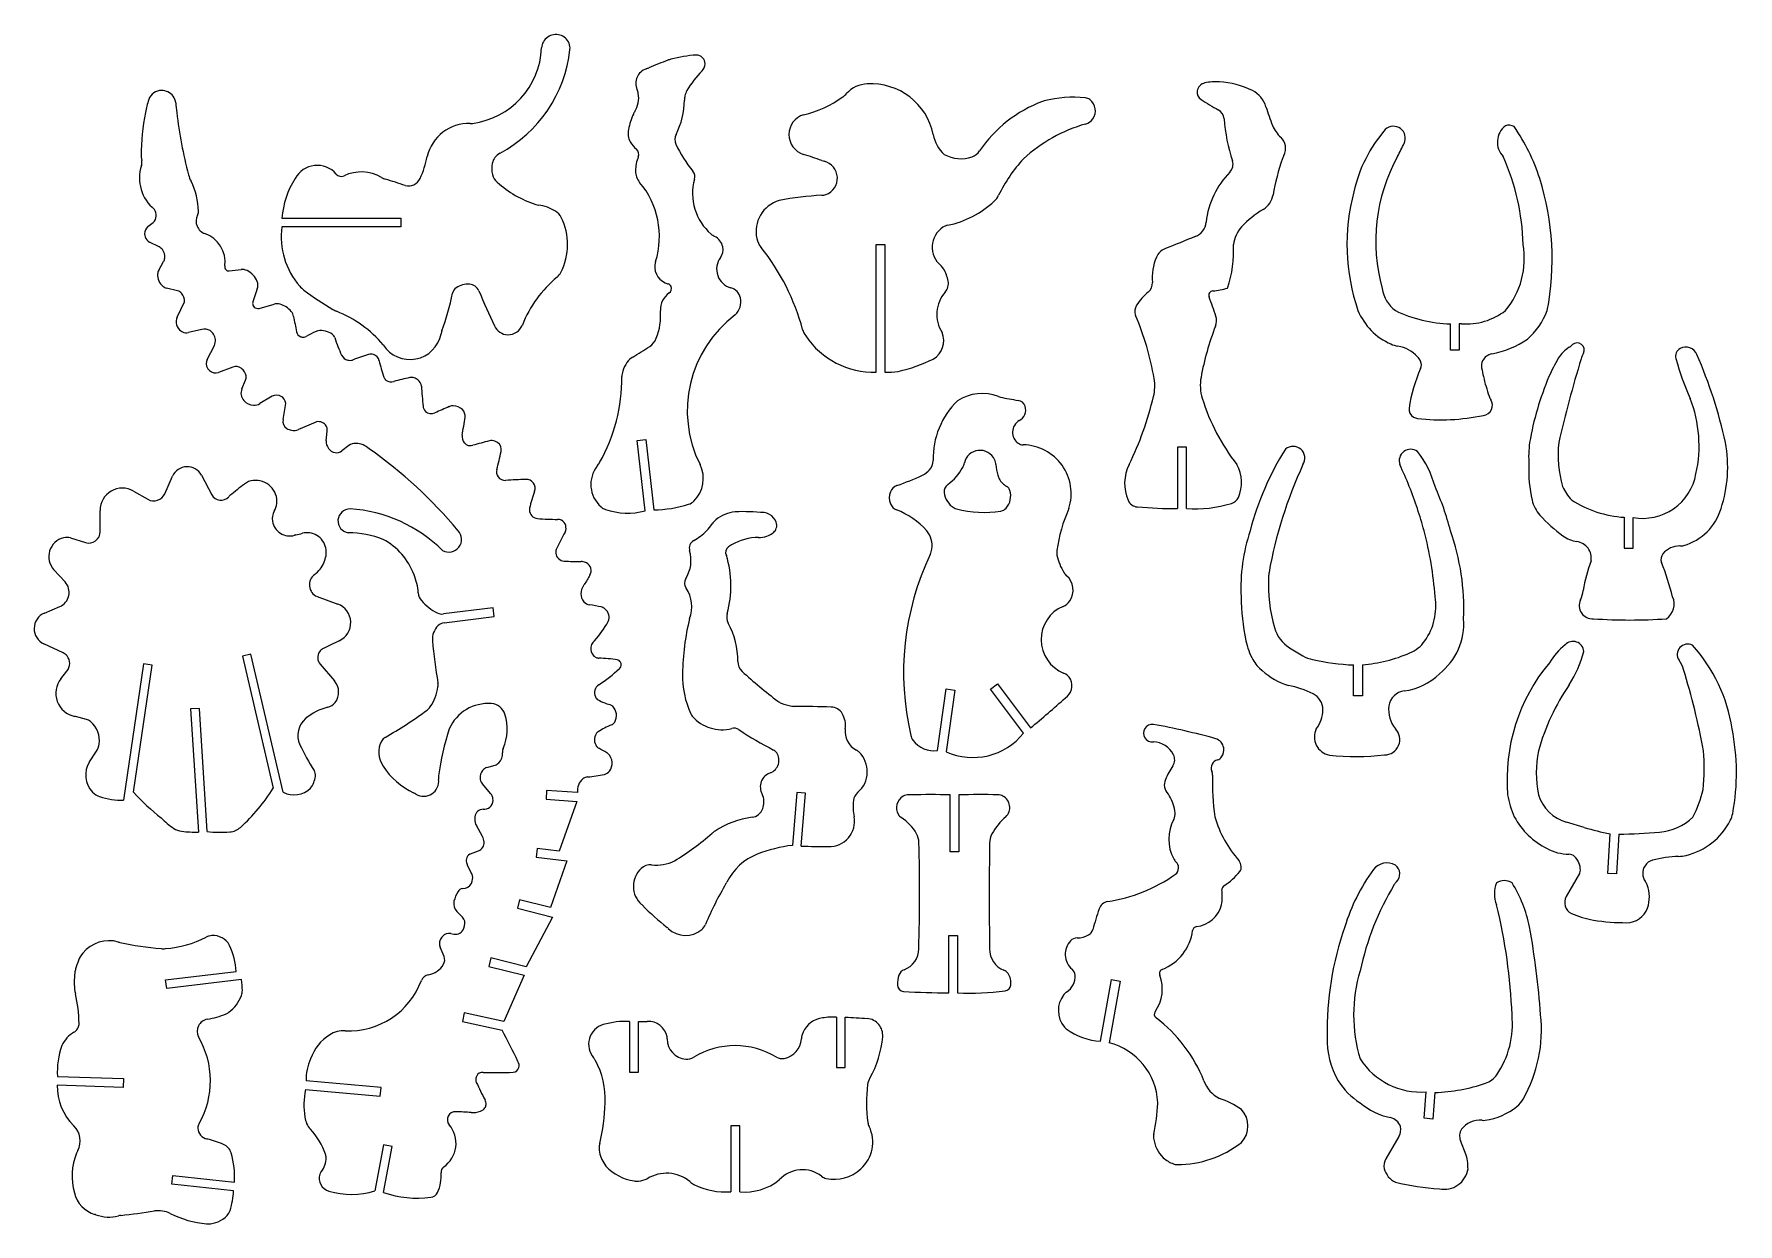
# Model space of a CAD drawing. Header units: millimetres. Extents: x -138 to 135, y -114 to 76.
import ezdxf

# ---------------------------------------------------------------- set-up
doc = ezdxf.new("R2010")
doc.units = ezdxf.units.MM
doc.header["$MEASUREMENT"] = 0
doc.layers.add('Capa 1', color=7, linetype='Continuous')

msp = doc.modelspace()

# ---------------------------------------------------------------- linework, layer by layer
at = {"layer": 'Capa 1', "color": 250, "lineweight": 9}
for points in [[(-67.5044, 61.92), (-61.3737, 62.7094), (-56.7039, 67.8018), (-56.4474, 73.9778)], [(-63.0915, 57.1655), (-56.8662, 60.5022), (-52.6859, 66.6931), (-51.9172, 73.7143)], [(-56.1607, 74.9551), (-56.3347, 74.6577), (-56.4331, 74.3221), (-56.4474, 73.9778)], [(-51.9172, 73.7143), (-51.8419, 74.4022), (-52.1087, 75.0833), (-52.6313, 75.5369)], [(-39.7283, 70.6387), (-39.5795, 70.6883), (-39.4329, 70.7441), (-39.2888, 70.806)], [(-36.2784, 72.0086), (-37.2919, 71.6333), (-38.2956, 71.2322), (-39.2888, 70.806)], [(-35.7835, 72.1664), (-35.9508, 72.1215), (-36.1159, 72.0688), (-36.2784, 72.0086)], [(-31.7072, 72.8448), (-33.0848, 72.7517), (-34.45, 72.5245), (-35.7835, 72.1664)], [(-30.8058, 70.3), (-30.5166, 70.6005), (-30.3437, 70.994), (-30.3179, 71.4103)], [(-30.8058, 70.3), (-31.7239, 69.346), (-32.5382, 68.2972), (-33.2349, 67.1713)], [(-4.4041, 68.2261), (-5.6655, 68.1794), (-6.8564, 67.6325), (-7.7139, 66.7062)], [(6.1437, 60.1394), (5.1178, 65.0766), (0.6301, 68.5172), (-4.4041, 68.2261)], [(49.5323, 68.3782), (48.8988, 68.2552), (48.4134, 67.7434), (48.3241, 67.1044)], [(51.8509, 68.5777), (51.0728, 68.6069), (50.294, 68.5399), (49.5323, 68.3782)], [(57.1233, 67.1494), (55.4752, 67.9632), (53.6844, 68.4484), (51.8509, 68.5777)], [(-119.219, 65.717), (-119.4379, 65.043), (-119.6077, 64.354), (-119.727, 63.6554)], [(-117.1416, 67.1736), (-118.0813, 67.2052), (-118.9285, 66.6112), (-119.219, 65.717)], [(-116.1519, 66.9451), (-116.4639, 67.0845), (-116.8, 67.1621), (-117.1416, 67.1736)], [(-114.9117, 65.2135), (-114.982, 65.9723), (-115.4561, 66.6343), (-116.1519, 66.9451)], [(-41.5671, 63.8119), (-41.0165, 64.6674), (-40.812, 65.7003), (-40.9949, 66.7011)], [(-40.9949, 66.7011), (-41.0347, 66.9188), (-41.1, 67.131), (-41.1895, 67.3333)], [(-34.9579, 60.1392), (-34.0903, 61.8469), (-33.634, 63.7339), (-33.6256, 65.6493)], [(-33.5423, 66.3165), (-33.5966, 66.0983), (-33.6246, 65.8743), (-33.6256, 65.6493)], [(-33.2349, 67.1713), (-33.3659, 66.8975), (-33.4689, 66.6111), (-33.5423, 66.3165)], [(-14.6004, 63.3038), (-12.3329, 63.8197), (-10.195, 64.7943), (-8.3184, 66.1676)], [(-8.3184, 66.1676), (-8.1001, 66.3273), (-7.8977, 66.5077), (-7.7139, 66.7062)], [(23.5871, 65.433), (19.4972, 63.8961), (15.9838, 61.1299), (13.53, 57.5148)], [(23.865, 65.5191), (23.7708, 65.4959), (23.678, 65.4671), (23.5871, 65.433)], [(30.4375, 66.008), (28.2348, 66.2127), (26.0133, 66.0475), (23.8651, 65.5191)], [(31.1798, 65.7107), (30.9663, 65.8796), (30.7085, 65.9828), (30.4375, 66.008)], [(31.6308, 62.6412), (32.3164, 63.6225), (32.1187, 64.9681), (31.1798, 65.7107)], [(48.3241, 67.1044), (48.2498, 66.5734), (48.4839, 66.0464), (48.9277, 65.7455)], [(48.9277, 65.7455), (49.8114, 65.1465), (50.7277, 64.5971), (51.6725, 64.1)], [(59.2996, 64.5677), (58.9652, 65.6937), (58.1765, 66.6293), (57.1233, 67.1494)], [(-119.727, 63.6554), (-120.1911, 61.3759), (-120.4267, 59.0558), (-120.4302, 56.7296)], [(-114.9117, 65.2135), (-114.8634, 64.693), (-114.8043, 64.1735), (-114.7343, 63.6554)], [(-114.7343, 63.6554), (-114.3654, 60.3008), (-113.7399, 56.9795), (-112.8632, 53.7206)], [(-41.7852, 63.4021), (-42.1253, 62.6123), (-42.3897, 61.7919), (-42.5747, 60.952)], [(-41.5671, 63.8119), (-41.651, 63.6815), (-41.7239, 63.5445), (-41.7852, 63.4021)], [(30.4796, 61.8206), (30.9463, 61.9536), (31.3529, 62.2434), (31.6308, 62.6412)], [(52.6074, 62.6702), (52.5639, 63.2764), (52.2103, 63.8171), (51.6725, 64.1)], [(52.6074, 62.6702), (52.7726, 60.3719), (53.2211, 58.1027), (53.9429, 55.9143)], [(59.2996, 64.5677), (59.6008, 63.5539), (59.9535, 62.5561), (60.3564, 61.5782)], [(-67.841, 61.9038), (-71.0999, 62.0078), (-73.9797, 59.7983), (-74.7229, 56.6235)], [(-67.841, 61.9038), (-67.7286, 61.9003), (-67.616, 61.9057), (-67.5044, 61.92)], [(-42.5747, 60.952), (-42.7241, 60.2735), (-42.6172, 59.5638), (-42.2745, 58.9595)], [(-34.9579, 60.1392), (-35.2007, 59.6612), (-35.2122, 59.0984), (-34.9889, 58.6109)], [(6.1437, 60.1394), (6.3271, 58.9066), (6.9518, 57.7822), (7.9016, 56.9751)], [(30.4796, 61.8206), (26.786, 60.7682), (23.3891, 58.8682), (20.559, 56.2719)], [(60.3564, 61.5782), (60.6502, 60.8652), (61.0968, 60.2253), (61.6646, 59.7036)], [(78.3692, 60.9401), (75.8883, 58.0978), (74.16, 54.6788), (73.3422, 50.9958)], [(98.9645, 61.4052), (98.5376, 61.6518), (98.0254, 61.703), (97.5581, 61.5458)], [(103.043, 53.1076), (102.0908, 56.0557), (100.7171, 58.8505), (98.9645, 61.4052)], [(-42.2745, 58.9595), (-42.0206, 58.5117), (-41.6876, 58.1137), (-41.2916, 57.7847)], [(-40.9894, 56.574), (-40.815, 57.0003), (-40.9373, 57.4904), (-41.2916, 57.7847)], [(-34.9889, 58.6109), (-34.276, 57.0544), (-33.3639, 55.597), (-32.2756, 54.2754)], [(12.3284, 56.5818), (12.8174, 56.7581), (13.238, 57.0847), (13.53, 57.5148)], [(62.1568, 56.8082), (62.6725, 57.7726), (62.47, 58.9638), (61.6646, 59.7036)], [(80.33, 56.6235), (80.6885, 57.3232), (81.0401, 58.0264), (81.3848, 58.7331)], [(-120.3968, 55.1668), (-121.2017, 52.6341), (-120.3787, 49.8666), (-118.3206, 48.1852)], [(-120.4302, 56.7296), (-120.4303, 56.6564), (-120.4258, 56.5832), (-120.4168, 56.5105)], [(-120.4168, 56.5105), (-120.3957, 56.341), (-120.3704, 56.1721), (-120.3408, 56.0039)], [(-120.3968, 55.1668), (-120.3109, 55.4372), (-120.2917, 55.7244), (-120.3408, 56.0039)], [(-82.0329, 53.2808), (-83.8586, 54.3545), (-86.0979, 54.4533), (-88.0112, 53.5446)], [(-75.848, 53.1076), (-75.338, 54.232), (-74.9604, 55.4119), (-74.7229, 56.6235)], [(-64.3343, 55.5164), (-64.4536, 54.9278), (-64.4372, 54.3199), (-64.2863, 53.7386)], [(-63.0915, 57.1655), (-63.7275, 56.8246), (-64.1818, 56.2217), (-64.3343, 55.5164)], [(-40.9894, 56.574), (-41.2808, 55.8616), (-41.4333, 55.1001), (-41.4384, 54.3304)], [(-11.6638, 55.9976), (-12.6409, 56.3289), (-13.6197, 56.6547), (-14.6004, 56.9751)], [(-11.6638, 55.9976), (-11.5419, 55.9563), (-11.4184, 55.9198), (-11.2936, 55.8881)], [(7.9016, 56.9751), (9.2474, 56.1987), (10.8669, 56.0548), (12.3284, 56.5818)], [(20.559, 56.2719), (18.9569, 54.5242), (17.6137, 52.5558), (16.5704, 50.4267)], [(53.525, 54.1293), (53.9881, 54.5989), (54.1494, 55.2881), (53.9429, 55.9143)], [(61.9309, 56.2892), (61.2877, 54.4103), (60.7904, 52.4846), (60.4436, 50.5292)], [(62.1568, 56.8082), (62.0677, 56.6416), (61.9922, 56.468), (61.9309, 56.2892)], [(80.33, 56.6235), (76.7698, 50.1881), (75.8857, 42.61), (77.8688, 35.5279)], [(100.3709, 42.5597), (100.2641, 47.4117), (99.1882, 52.1934), (97.2065, 56.6235)], [(-112.8632, 53.7206), (-112.7654, 53.3572), (-112.629, 53.0052), (-112.4563, 52.6708)], [(-111.2827, 47.8727), (-111.2879, 49.5425), (-111.6901, 51.1872), (-112.4563, 52.6708)], [(-95.8186, 53.1076), (-97.057, 51.2158), (-97.7839, 49.0353), (-97.9281, 46.7789)], [(-89.2673, 53.814), (-88.9578, 53.4502), (-88.4426, 53.3397), (-88.0112, 53.5446)], [(-82.0329, 53.2808), (-81.83, 53.1615), (-81.6129, 53.0681), (-81.3867, 53.0029)], [(-78.2389, 51.9825), (-79.2768, 52.3567), (-80.3266, 52.697), (-81.3867, 53.0029)], [(-78.2389, 51.9825), (-77.2768, 51.7517), (-76.2834, 52.2192), (-75.848, 53.1076)], [(-64.2863, 53.7386), (-64.1642, 53.2643), (-63.9033, 52.8373), (-63.5371, 52.5121)], [(-63.5371, 52.5121), (-61.7494, 50.9245), (-59.6566, 49.7183), (-57.3868, 48.9671)], [(-41.4384, 54.3304), (-41.4429, 53.6609), (-41.2084, 53.0118), (-40.7771, 52.4997)], [(-38.2307, 39.8442), (-36.8633, 44.2208), (-37.8235, 48.9925), (-40.7771, 52.4997)], [(-32.0078, 52.9991), (-32.9079, 49.8123), (-31.8721, 46.393), (-29.3549, 44.2413)], [(-32.0078, 52.9991), (-31.8825, 53.4428), (-31.9825, 53.9196), (-32.2756, 54.2754)], [(53.525, 54.1293), (51.3985, 51.973), (50.0671, 49.1586), (49.7487, 46.1469)], [(104.2384, 32.0119), (105.6037, 39.0336), (105.1928, 46.2851), (103.043, 53.1076)], [(-18.4679, 49.5916), (-21.0866, 48.8412), (-22.6611, 46.1738), (-22.0527, 43.5185)], [(-11.6481, 50.4263), (-13.9393, 50.3224), (-16.2192, 50.0434), (-18.4679, 49.5916)], [(-11.6481, 50.4263), (-11.4315, 50.4362), (-11.2177, 50.4793), (-11.0142, 50.5543)], [(8.4225, 45.6384), (11.2137, 46.2245), (13.7926, 47.5597), (15.8824, 49.5007)], [(15.8824, 49.5007), (16.1665, 49.7646), (16.3998, 50.0785), (16.5704, 50.4267)], [(58.8761, 48.1813), (59.7036, 48.7106), (60.272, 49.5619), (60.4436, 50.5292)], [(73.3422, 50.9958), (71.6787, 44.742), (71.9081, 38.1353), (74.0013, 32.0119)], [(-118.4906, 46.0943), (-117.9218, 46.652), (-117.8494, 47.543), (-118.3206, 48.1852)], [(-111.4312, 47.2394), (-111.3328, 47.436), (-111.282, 47.6529), (-111.2827, 47.8727)], [(-97.9281, 46.7789), (-97.9281, 46.7789), (-78.9421, 46.7789), (-78.9421, 46.7789)], [(-78.9421, 46.7789), (-78.9421, 46.7789), (-78.9421, 45.3725), (-78.9421, 45.3725)], [(-57.3868, 48.9671), (-57.2416, 48.919), (-57.0923, 48.8846), (-56.9408, 48.8643)], [(-54.2199, 47.8919), (-55.0485, 48.4035), (-55.9756, 48.7348), (-56.9408, 48.8643)], [(-53.3089, 46.8932), (-53.5134, 47.3046), (-53.8289, 47.6505), (-54.2199, 47.8919)], [(-53.3616, 38.1218), (-51.9533, 40.8716), (-51.9337, 44.1267), (-53.3089, 46.8932)], [(58.8761, 48.1813), (57.5794, 47.4157), (56.3978, 46.47), (55.3668, 45.3725)], [(-119.3456, 45.4339), (-119.7016, 45.1589), (-119.9046, 44.73), (-119.8916, 44.2803)], [(-119.8916, 44.2803), (-119.8868, 44.1125), (-119.8586, 43.9462), (-119.8078, 43.7862)], [(-119.8078, 43.7862), (-119.6919, 43.4205), (-119.4316, 43.118), (-119.0873, 42.9489)], [(-119.3456, 45.4339), (-119.3456, 45.4339), (-118.4906, 46.0943), (-118.4906, 46.0943)], [(-107.0712, 39.1375), (-106.7692, 41.3946), (-108.0882, 43.5551), (-110.2339, 44.3177)], [(-97.9281, 45.3725), (-98.3942, 41.9557), (-97.3644, 38.504), (-95.1023, 35.9012)], [(-78.9421, 45.3725), (-78.9421, 45.3725), (-97.9281, 45.3725), (-97.9281, 45.3725)], [(-29.3549, 44.2413), (-29.1833, 44.0946), (-28.9946, 43.969), (-28.7929, 43.8674)], [(-27.4995, 42.1891), (-27.6537, 42.9158), (-28.1295, 43.5332), (-28.7929, 43.8674)], [(8.4225, 45.6384), (8.1585, 45.583), (7.9076, 45.4774), (7.6833, 45.3274)], [(47.9933, 43.8299), (46.3786, 43.1861), (44.7651, 42.5392), (43.1527, 41.8894)], [(47.9933, 43.8299), (48.9631, 44.2166), (49.6389, 45.1087), (49.7487, 46.1469)], [(55.3668, 45.3725), (54.6936, 44.5696), (54.2555, 43.5961), (54.1011, 42.5597)], [(-117.5471, 42.1922), (-117.5471, 42.1922), (-119.0873, 42.9489), (-119.0873, 42.9489)], [(-117.0274, 41.7538), (-117.1621, 41.9402), (-117.3406, 42.0908), (-117.5471, 42.1922)], [(-116.6609, 40.4168), (-116.6176, 40.8921), (-116.7478, 41.367), (-117.0274, 41.7538)], [(-27.8673, 40.4962), (-27.508, 40.9818), (-27.3741, 41.5981), (-27.4995, 42.1891)], [(-22.0527, 43.5185), (-21.9352, 43.0058), (-21.7042, 42.5259), (-21.3766, 42.1144)], [(-14.7353, 29.0063), (-16.0348, 33.7817), (-18.2947, 38.242), (-21.3766, 42.1144)], [(-2.9978, 22.1673), (-2.9978, 22.1673), (-2.9978, 42.5597), (-2.9978, 42.5597)], [(-2.9978, 42.5597), (-2.9978, 42.5597), (-1.5914, 42.5597), (-1.5914, 42.5597)], [(-1.5914, 42.5597), (-1.5914, 42.5597), (-1.5914, 22.1673), (-1.5914, 22.1673)], [(43.1527, 41.8894), (42.541, 41.6429), (42.0512, 41.1649), (41.7899, 40.5592)], [(53.162, 35.617), (53.9108, 37.8512), (54.2294, 40.207), (54.1011, 42.5597)], [(97.5581, 32.0119), (100.0239, 34.9314), (101.0556, 38.8002), (100.3709, 42.5597)], [(-117.6251, 38.459), (-117.7344, 38.2656), (-117.7964, 38.049), (-117.8059, 37.8271)], [(-117.6251, 38.459), (-117.6251, 38.459), (-116.8373, 39.8522), (-116.8373, 39.8522)], [(-116.8373, 39.8522), (-116.7391, 40.0258), (-116.679, 40.2182), (-116.6609, 40.4168)], [(-106.3539, 38.3385), (-106.3539, 38.3385), (-104.4699, 38.5623), (-104.4699, 38.5623)], [(-103.5157, 38.408), (-103.8131, 38.5476), (-104.1436, 38.601), (-104.4699, 38.5623)], [(-101.8931, 36.6687), (-102.19, 37.4357), (-102.7712, 38.0586), (-103.5157, 38.408)], [(-53.976, 37.3535), (-53.7216, 37.5657), (-53.5126, 37.827), (-53.3616, 38.1218)], [(-38.2307, 39.8442), (-38.6578, 38.477), (-37.9893, 37.0072), (-36.6781, 36.4306)], [(7.7815, 38.6904), (7.6629, 38.8868), (7.5131, 39.0626), (7.338, 39.2108)], [(8.5222, 36.7107), (8.3998, 37.4107), (8.1486, 38.082), (7.7815, 38.6904)], [(41.7899, 40.5592), (41.2383, 39.2807), (41.0188, 37.8836), (41.1516, 36.4975)], [(-117.8059, 37.8271), (-117.8379, 37.0821), (-117.5177, 36.3655), (-116.9414, 35.8924)], [(-116.9414, 35.8924), (-116.7839, 35.7631), (-116.6002, 35.6696), (-116.403, 35.6183)], [(-114.6079, 35.1514), (-114.6079, 35.1514), (-116.403, 35.6183), (-116.403, 35.6183)], [(-101.8698, 35.4631), (-101.8698, 35.4631), (-102.5812, 33.3912), (-102.5812, 33.3912)], [(-101.8698, 35.4631), (-101.7351, 35.8552), (-101.7434, 36.2822), (-101.8931, 36.6687)], [(-95.1023, 35.9012), (-94.9003, 35.6687), (-94.6734, 35.4591), (-94.4258, 35.276)], [(-70.0862, 35.6501), (-70.3779, 35.4472), (-70.582, 35.1415), (-70.6575, 34.7943)], [(-67.9533, 36.225), (-68.7094, 36.2865), (-69.4634, 36.0833), (-70.0862, 35.6501)], [(-66.4821, 35.1702), (-66.7398, 35.7667), (-67.3056, 36.1723), (-67.9533, 36.225)], [(-53.976, 37.3535), (-56.4341, 35.3038), (-58.3411, 32.6724), (-59.5236, 29.6984)], [(-36.6781, 36.4306), (-36.5334, 36.367), (-36.3841, 36.3146), (-36.2314, 36.274)], [(-35.7615, 35.8609), (-35.8449, 36.0645), (-36.0188, 36.2174), (-36.2314, 36.274)], [(-36.0476, 34.8247), (-35.7275, 35.0647), (-35.61, 35.4906), (-35.7615, 35.8609)], [(-24.69, 34.0557), (-24.8579, 34.8202), (-25.4353, 35.4289), (-26.1899, 35.6368)], [(8.0367, 34.9639), (8.4532, 35.4434), (8.6316, 36.085), (8.5222, 36.7107)], [(40.5, 34.9572), (40.9631, 35.3278), (41.2082, 35.907), (41.1516, 36.4975)], [(50.8077, 35.1575), (51.6094, 35.2048), (52.4013, 35.3593), (53.162, 35.617)], [(77.8688, 35.5279), (78.0805, 34.1234), (78.8388, 32.8596), (79.9784, 32.0119)], [(-114.6713, 30.9785), (-114.6713, 30.9785), (-113.482, 33.4378), (-113.482, 33.4378)], [(-113.9772, 34.7944), (-114.1526, 34.9665), (-114.3701, 35.0896), (-114.6079, 35.1514)], [(-113.482, 33.4378), (-113.4689, 33.9365), (-113.6459, 34.4214), (-113.9772, 34.7944)], [(-102.5812, 33.3912), (-102.6364, 33.2303), (-102.6315, 33.0548), (-102.5672, 32.8973)], [(-102.5672, 32.8973), (-102.4674, 32.6524), (-102.2672, 32.4622), (-102.0175, 32.375)], [(-101.5968, 32.3614), (-101.5968, 32.3614), (-99.1751, 33.0361), (-99.1751, 33.0361)], [(-98.2251, 33.0344), (-98.5356, 33.1221), (-98.8643, 33.1227), (-99.1751, 33.0361)], [(-96.4485, 31.8738), (-96.9087, 32.4325), (-97.5285, 32.8375), (-98.2251, 33.0344)], [(-94.4258, 35.276), (-92.9348, 34.1739), (-91.3906, 33.1457), (-89.7988, 32.1951)], [(-72.3776, 28.7614), (-71.6766, 30.7338), (-71.1021, 32.7488), (-70.6575, 34.7943)], [(-66.4821, 35.1702), (-65.6706, 33.2925), (-64.8344, 31.4256), (-63.9735, 29.57)], [(-36.0476, 34.8247), (-36.9716, 34.1937), (-37.5036, 33.1297), (-37.454, 32.0119)], [(-25.4998, 31.3087), (-24.7772, 32.0253), (-24.4717, 33.0618), (-24.69, 34.0557)], [(8.0367, 34.9639), (6.4629, 33.1524), (6.2651, 30.5226), (7.55, 28.496)], [(38.6149, 32.8594), (38.3038, 32.3721), (38.2522, 31.7631), (38.4769, 31.2304)], [(40.5, 34.9572), (39.761, 34.3659), (39.1241, 33.6572), (38.6149, 32.8594)], [(51.2899, 31.1324), (50.9715, 32.1672), (50.6072, 33.1874), (50.198, 34.1898)], [(-114.6713, 30.9785), (-115.051, 30.1931), (-114.7974, 29.2481), (-114.0755, 28.7583)], [(-102.0175, 32.375), (-101.8819, 32.3276), (-101.7351, 32.3229), (-101.5968, 32.3614)], [(-96.0778, 31.0808), (-96.1325, 31.3722), (-96.2601, 31.6449), (-96.4485, 31.8738)], [(-96.0778, 31.0808), (-95.9239, 30.2616), (-95.7655, 29.4432), (-95.6028, 28.6256)], [(-89.7988, 32.1951), (-89.607, 32.0805), (-89.4063, 31.9814), (-89.1988, 31.8986)], [(-81.7548, 26.5271), (-83.7565, 28.9026), (-86.3134, 30.7476), (-89.1988, 31.8986)], [(-38.1201, 27.5851), (-37.556, 28.9886), (-37.3279, 30.5045), (-37.454, 32.0119)], [(-25.4998, 31.3087), (-32.9204, 25.7551), (-35.2909, 15.6801), (-31.1253, 7.4003)], [(41.4297, 21.1473), (40.833, 24.6099), (39.8422, 27.9929), (38.4769, 31.2304)], [(51.2318, 29.5176), (51.4324, 30.034), (51.4528, 30.6029), (51.2899, 31.1324)], [(74.0013, 32.0119), (74.999, 29.626), (76.8761, 27.7151), (79.2439, 26.6752)], [(79.9784, 32.0119), (82.7242, 30.6895), (85.7213, 29.9702), (88.7683, 29.9024)], [(90.5262, 29.9024), (93.0496, 29.719), (95.5523, 30.4698), (97.5581, 32.0119)], [(101.074, 27.4412), (102.488, 28.682), (103.5747, 30.2517), (104.2384, 32.0119)], [(-114.0755, 28.7583), (-113.9973, 28.6998), (-113.9124, 28.6509), (-113.8226, 28.6125)], [(-113.8226, 28.6125), (-113.5325, 28.4724), (-113.2031, 28.4361), (-112.8895, 28.5098)], [(-110.739, 29.0147), (-110.739, 29.0147), (-112.8895, 28.5098), (-112.8895, 28.5098)], [(-109.4294, 28.8087), (-109.8224, 29.0456), (-110.2924, 29.1195), (-110.739, 29.0147)], [(-108.8624, 28.254), (-109.015, 28.4728), (-109.2073, 28.661), (-109.4294, 28.8087)], [(-108.7368, 26.4531), (-108.4437, 27.0307), (-108.492, 27.7227), (-108.8624, 28.254)], [(-95.6028, 28.6256), (-95.531, 28.2647), (-95.2763, 27.9674), (-94.9308, 27.8409)], [(-94.9308, 27.8409), (-94.8645, 27.8203), (-94.7971, 27.8039), (-94.7288, 27.7916)], [(-94.7288, 27.7916), (-94.4998, 27.7504), (-94.2635, 27.7861), (-94.0569, 27.8932)], [(-92.4891, 28.6879), (-93.0141, 28.4277), (-93.5367, 28.1628), (-94.0569, 27.8932)], [(-92.193, 28.7834), (-92.2959, 28.7664), (-92.3957, 28.7342), (-92.4891, 28.6879)], [(-89.8635, 28.2035), (-90.5267, 28.7098), (-91.3697, 28.9196), (-92.193, 28.7834)], [(-89.499, 27.6872), (-89.5649, 27.8925), (-89.6921, 28.0727), (-89.8635, 28.2035)], [(-89.499, 27.6872), (-89.1919, 26.7293), (-88.8245, 25.7917), (-88.3992, 24.8801)], [(-72.3776, 28.7614), (-72.4339, 28.6027), (-72.4789, 28.4402), (-72.512, 28.2751)], [(-63.9735, 29.57), (-63.5865, 28.7357), (-62.7666, 28.1868), (-61.8479, 28.1469)], [(-61.8479, 28.1469), (-60.8262, 28.1314), (-59.9012, 28.7489), (-59.5236, 29.6984)], [(-39.1764, 26.2892), (-38.7011, 26.6041), (-38.3327, 27.056), (-38.1201, 27.5851)], [(-14.7353, 29.0063), (-14.6332, 28.631), (-14.4695, 28.2753), (-14.2509, 27.9536)], [(-14.2509, 27.9536), (-11.7266, 24.2382), (-7.4883, 22.0589), (-2.9978, 22.1673)], [(6.1437, 24.2769), (7.5891, 25.1437), (8.1863, 26.9352), (7.55, 28.496)], [(51.2318, 29.5176), (50.2043, 26.8719), (49.4293, 24.1349), (48.9169, 21.3433)], [(88.7683, 25.6832), (88.7683, 25.6832), (88.7683, 29.9024), (88.7683, 29.9024)], [(90.5262, 29.9024), (90.5262, 29.9024), (90.1746, 29.9024), (90.1746, 29.9024)], [(90.1746, 29.9024), (90.1746, 29.9024), (90.1746, 25.6832), (90.1746, 25.6832)], [(95.3884, 25.0925), (97.4203, 25.4915), (99.3529, 26.2899), (101.074, 27.4412)], [(-109.8794, 24.201), (-109.8794, 24.201), (-108.7368, 26.4531), (-108.7368, 26.4531)], [(-88.3992, 24.8801), (-88.2096, 24.4736), (-87.8375, 24.182), (-87.3975, 24.095)], [(-84.0973, 25.0008), (-84.9501, 24.7208), (-85.798, 24.4263), (-86.6407, 24.1173)], [(-83.2984, 25.024), (-83.5613, 25.0937), (-83.8388, 25.0856), (-84.0973, 25.0008)], [(-82.3998, 24.011), (-82.5064, 24.4801), (-82.8453, 24.8622), (-83.2984, 25.024)], [(-41.8888, 24.5947), (-42.2541, 24.3799), (-42.5661, 24.0852), (-42.8016, 23.7329)], [(-41.8888, 24.5947), (-40.9697, 25.1352), (-40.0653, 25.7003), (-39.1764, 26.2892)], [(79.2439, 26.6752), (79.6087, 26.515), (79.9916, 26.3997), (80.3843, 26.3318)], [(83.4943, 24.6284), (82.6753, 25.5255), (81.5812, 26.1247), (80.3843, 26.3318)], [(84.0123, 23.9214), (83.8907, 24.1905), (83.7143, 24.4313), (83.4943, 24.6284)], [(90.1746, 25.6832), (90.1746, 25.6832), (88.7683, 25.6832), (88.7683, 25.6832)], [(95.3884, 25.0925), (94.7538, 24.9678), (94.2115, 24.559), (93.9169, 23.9833)], [(107.7334, 26.1481), (107.0538, 25.6801), (106.4689, 25.0878), (106.0097, 24.4022)], [(107.7334, 26.1481), (107.9211, 26.2773), (108.1008, 26.4179), (108.2715, 26.569)], [(110.0227, 25.2138), (109.8749, 24.9235), (109.7525, 24.6208), (109.6571, 24.3093)], [(125.4848, 25.9405), (124.9128, 25.6297), (124.6289, 24.967), (124.7984, 24.3385)], [(132.7175, 10.9163), (131.6642, 15.7442), (130.1331, 20.4553), (128.1468, 24.98)], [(-109.8794, 24.201), (-110.1011, 23.7641), (-110.0794, 23.2435), (-109.8223, 22.8265)], [(-109.8223, 22.8265), (-109.7332, 22.6819), (-109.6254, 22.5496), (-109.5017, 22.4331)], [(-109.5017, 22.4331), (-109.113, 22.0669), (-108.5505, 21.9525), (-108.0496, 22.1377)], [(-105.7649, 22.9825), (-105.7649, 22.9825), (-108.0496, 22.1377), (-108.0496, 22.1377)], [(-104.4414, 22.7945), (-104.8227, 23.0763), (-105.3202, 23.1469), (-105.7649, 22.9825)], [(-103.8948, 22.227), (-104.0439, 22.4455), (-104.2286, 22.6374), (-104.4414, 22.7945)], [(-103.7595, 20.8908), (-103.5753, 21.3304), (-103.6262, 21.8333), (-103.8948, 22.227)], [(-87.3975, 24.095), (-87.2809, 24.0719), (-87.1626, 24.0581), (-87.0437, 24.0536)], [(-87.0437, 24.0536), (-86.9065, 24.0484), (-86.7696, 24.07), (-86.6407, 24.1173)], [(-82.3998, 24.011), (-82.1989, 23.1263), (-81.9473, 22.2538), (-81.6463, 21.398)], [(-43.4718, 22.3483), (-43.5633, 22.0653), (-43.6094, 21.7695), (-43.6082, 21.4721)], [(-42.8016, 23.7329), (-43.0878, 23.3045), (-43.3134, 22.8385), (-43.4718, 22.3483)], [(-1.5914, 22.1673), (-0.877, 22.1432), (-0.1619, 22.19), (0.5433, 22.3068)], [(0.5433, 22.3068), (2.4803, 22.7437), (4.3597, 23.4048), (6.1437, 24.2769)], [(84.0139, 22.7664), (83.1089, 20.7496), (82.4874, 18.6173), (82.1671, 16.4301)], [(84.0139, 22.7664), (84.1788, 23.1339), (84.1782, 23.5544), (84.0123, 23.9214)], [(93.9169, 23.9833), (93.7414, 23.6402), (93.6835, 23.249), (93.752, 22.8699)], [(93.752, 22.8699), (93.8371, 22.399), (93.9339, 21.9302), (94.0422, 21.4641)], [(106.0097, 24.4022), (105.4642, 23.4482), (104.9666, 22.4676), (104.5187, 21.4641)], [(109.6571, 24.3093), (108.3031, 19.8886), (107.1055, 15.4215), (106.0667, 10.9163)], [(124.7984, 24.3385), (125.3888, 22.1499), (126.1558, 20.0127), (127.092, 17.9482)], [(-104.3418, 19.5014), (-104.6044, 18.8747), (-104.4824, 18.1528), (-104.0285, 17.6473)], [(-104.3418, 19.5014), (-104.3418, 19.5014), (-103.7595, 20.8908), (-103.7595, 20.8908)], [(-81.6463, 21.398), (-81.5806, 21.2111), (-81.4636, 21.0465), (-81.3087, 20.9231)], [(-81.3087, 20.9231), (-80.9494, 20.6367), (-80.473, 20.5439), (-80.0325, 20.6745)], [(-77.4946, 21.2982), (-78.3499, 21.1303), (-79.1968, 20.9221), (-80.0325, 20.6745)], [(-76.8027, 21.2601), (-77.0265, 21.3303), (-77.2644, 21.3434), (-77.4946, 21.2982)], [(-76.2352, 20.958), (-76.4103, 21.0831), (-76.6011, 21.1847), (-76.8027, 21.2601)], [(-75.6507, 19.9201), (-75.6822, 20.3356), (-75.8963, 20.7157), (-76.2352, 20.958)], [(-75.6507, 19.9201), (-75.5705, 18.8612), (-75.484, 17.8029), (-75.3911, 16.7451)], [(-47.168, 7.7521), (-44.8159, 11.941), (-43.5894, 16.668), (-43.6082, 21.4721)], [(16.5562, 18.2829), (14.3903, 19.1135), (11.9577, 18.8585), (10.0112, 17.5966)], [(41.3355, 18.303), (41.5605, 19.2347), (41.5925, 20.2027), (41.4297, 21.1473)], [(48.9169, 21.3433), (48.7128, 20.231), (48.7799, 19.0858), (49.1126, 18.005)], [(94.0422, 21.4641), (94.2891, 20.4011), (94.5957, 19.3528), (94.9606, 18.3243)], [(104.5187, 21.4641), (103.0762, 18.0821), (102.038, 14.5417), (101.4256, 10.9163)], [(-104.0285, 17.6473), (-103.627, 17.2002), (-103.0661, 16.9287), (-102.4664, 16.8911)], [(-102.4664, 16.8911), (-102.1075, 16.8686), (-101.7502, 16.9568), (-101.4429, 17.1437)], [(-99.5166, 18.3153), (-99.5166, 18.3153), (-101.4429, 17.1437), (-101.4429, 17.1437)], [(-98.0486, 18.3115), (-98.4984, 18.5883), (-99.0653, 18.5898), (-99.5166, 18.3153)], [(-97.8141, 18.14), (-97.8876, 18.2033), (-97.966, 18.2606), (-98.0486, 18.3115)], [(-97.3479, 16.8242), (-97.2593, 17.3144), (-97.4367, 17.8149), (-97.8141, 18.14)], [(-97.7523, 14.5868), (-97.7523, 14.5868), (-97.3479, 16.8242), (-97.3479, 16.8242)], [(-75.3911, 16.7451), (-75.3639, 16.434), (-75.2338, 16.1408), (-75.0215, 15.9118)], [(-71.207, 16.6819), (-71.9697, 16.3472), (-72.7306, 16.0083), (-73.4895, 15.6651)], [(-71.207, 16.6819), (-71.207, 16.6819), (-71.1709, 16.6977), (-71.1709, 16.6977)], [(-70.5492, 16.8149), (-70.7626, 16.8236), (-70.9752, 16.7835), (-71.1709, 16.6977)], [(-69.094, 16.1868), (-69.4902, 16.5606), (-70.0054, 16.783), (-70.5492, 16.8149)], [(10.0112, 17.5966), (7.4438, 15.0998), (6.031, 11.6474), (6.1114, 8.067)], [(16.5562, 18.2829), (16.6541, 18.2453), (16.7547, 18.2151), (16.8571, 18.1925)], [(16.8571, 18.1925), (17.7941, 17.9858), (18.738, 17.8117), (19.6871, 17.6706)], [(20.8132, 16.728), (20.6447, 17.2288), (20.2097, 17.5929), (19.6871, 17.6706)], [(19.8558, 14.4322), (20.7056, 14.8491), (21.115, 15.8309), (20.8132, 16.728)], [(37.4355, 7.4003), (39.1199, 10.8854), (40.4273, 14.5403), (41.3355, 18.303)], [(49.1126, 18.005), (50.2965, 14.1594), (52.1782, 10.5646), (54.6636, 7.4003)], [(82.1671, 16.4301), (82.0822, 15.8508), (82.3652, 15.2795), (82.8774, 14.9959)], [(94.9606, 18.3243), (95.0304, 18.1276), (95.1219, 17.9392), (95.2333, 17.7627)], [(128.0098, 5.9297), (128.9013, 9.9383), (128.5819, 14.1214), (127.092, 17.9482)], [(-97.7523, 14.5868), (-97.8501, 14.0458), (-97.6237, 13.4975), (-97.1727, 13.1831)], [(-92.6361, 14.1539), (-92.6361, 14.1539), (-95.2992, 12.991), (-95.2992, 12.991)], [(-90.9721, 13.7398), (-91.3688, 14.2392), (-92.0517, 14.4091), (-92.6361, 14.1539)], [(-90.6855, 12.7316), (-90.6476, 13.0921), (-90.7502, 13.4533), (-90.9721, 13.7398)], [(-75.0215, 15.9118), (-74.6065, 15.5298), (-74.0034, 15.4327), (-73.4895, 15.6651)], [(-69.1374, 12.095), (-68.9646, 13.0582), (-68.8132, 14.0252), (-68.6835, 14.9951)], [(-68.6835, 14.9951), (-68.6247, 15.4349), (-68.7769, 15.8766), (-69.094, 16.1868)], [(82.8774, 14.9959), (83.0691, 14.8898), (83.2779, 14.818), (83.4943, 14.7838)], [(83.4943, 14.7838), (87.0133, 14.3634), (90.5776, 14.5297), (94.0422, 15.276)], [(-97.1727, 13.1831), (-96.9274, 13.0491), (-96.6648, 12.9498), (-96.3922, 12.8878)], [(-96.3922, 12.8878), (-96.0262, 12.8047), (-95.6432, 12.8408), (-95.2992, 12.991)], [(-90.8445, 11.2216), (-90.939, 10.3244), (-90.339, 9.5013), (-89.456, 9.3167)], [(-90.8445, 11.2216), (-90.8445, 11.2216), (-90.6855, 12.7316), (-90.6855, 12.7316)], [(-69.1374, 12.095), (-69.2138, 11.6694), (-69.0902, 11.2324), (-68.8022, 10.9099)], [(-68.8022, 10.9099), (-68.683, 10.7764), (-68.5457, 10.6602), (-68.3942, 10.5647)], [(-64.7916, 11.2057), (-65.6784, 10.9706), (-66.5644, 10.7325), (-67.4495, 10.4913)], [(-63.9154, 11.1546), (-64.1945, 11.2647), (-64.5016, 11.2826), (-64.7916, 11.2057)], [(-63.502, 10.9369), (-63.6314, 11.0243), (-63.7701, 11.0973), (-63.9154, 11.1546)], [(-62.913, 9.4793), (-62.7941, 10.0398), (-63.0271, 10.6164), (-63.502, 10.9369)], [(-41.1809, 11.2679), (-41.1809, 11.2679), (-39.7833, 11.4251), (-39.7833, 11.4251)], [(-39.9151, 0.0169), (-39.9151, 0.0169), (-41.1809, 11.2679), (-41.1809, 11.2679)], [(-39.7833, 11.4251), (-39.7833, 11.4251), (-38.5176, 0.1741), (-38.5176, 0.1741)], [(101.4256, 10.9163), (101.2685, 9.7512), (101.2305, 8.5731), (101.3123, 7.4003)], [(106.0667, 10.9163), (105.8467, 8.5533), (106.0612, 6.1701), (106.6995, 3.8844)], [(132.0143, 0.3685), (133.1235, 3.771), (133.3652, 7.3966), (132.7175, 10.9163)], [(-89.456, 9.3167), (-89.0671, 9.2464), (-88.6666, 9.3429), (-88.3525, 9.5827)], [(-87.2307, 10.4389), (-87.2307, 10.4389), (-88.3525, 9.5827), (-88.3525, 9.5827)], [(-86.1295, 10.799), (-86.5267, 10.8068), (-86.9148, 10.6799), (-87.2307, 10.4389)], [(-83.9923, 9.9131), (-84.5678, 10.4669), (-85.331, 10.7833), (-86.1295, 10.799)], [(-69.8006, -3.1475), (-73.9223, 1.8244), (-78.6959, 6.2176), (-83.9923, 9.9131)], [(-68.3942, 10.5647), (-68.0973, 10.4317), (-67.7635, 10.4057), (-67.4495, 10.4913)], [(-63.5991, 6.6197), (-63.3453, 7.5667), (-63.1166, 8.5203), (-62.913, 9.4793)], [(16.1344, 7.4003), (16.1233, 7.6817), (16.056, 7.958), (15.9365, 8.2129)], [(19.7263, 10.8141), (19.9542, 10.6566), (20.2236, 10.5699), (20.5007, 10.565)], [(46.577, 10.2131), (46.577, 10.2131), (45.1706, 10.2131), (45.1706, 10.2131)], [(45.1706, 10.2131), (45.1706, 10.2131), (45.1706, 0.3685), (45.1706, 0.3685)], [(46.577, 0.3685), (46.577, 0.3685), (46.577, 10.2131), (46.577, 10.2131)], [(62.3987, 9.8615), (59.8815, 5.832), (57.9851, 1.4465), (56.7732, -3.1475)], [(86.3071, 3.8844), (85.7702, 5.9345), (84.8123, 7.8503), (83.4943, 9.5099)], [(-116.6413, 2.7575), (-116.6413, 2.7575), (-115.414, 5.5421), (-115.414, 5.5421)], [(-110.8134, 5.7198), (-110.8134, 5.7198), (-109.1334, 2.5881), (-109.1334, 2.5881)], [(-63.5991, 6.6197), (-63.7046, 6.2258), (-63.634, 5.8054), (-63.4054, 5.4676)], [(-63.4054, 5.4676), (-63.1249, 5.0843), (-62.6698, 4.8685), (-62.1954, 4.8939)], [(-47.5439, 7.1926), (-49.1245, 5.204), (-48.8641, 2.3245), (-46.9523, 0.6517)], [(-47.5439, 7.1926), (-47.4039, 7.3688), (-47.2782, 7.5559), (-47.168, 7.7521)], [(-32.1147, 1.5787), (-30.5625, 3.102), (-30.1635, 5.4497), (-31.1253, 7.4003)], [(0.3334, 4.0657), (1.7107, 4.5552), (3.068, 5.0993), (4.402, 5.6968)], [(4.402, 5.6968), (4.8338, 5.9286), (5.2236, 6.2311), (5.5553, 6.5918)], [(5.5553, 6.5918), (5.9244, 6.9932), (6.1237, 7.5219), (6.1114, 8.067)], [(8.4664, 4.2496), (9.4584, 4.9533), (10.2728, 5.8785), (10.845, 6.9518)], [(10.845, 6.9518), (10.9661, 7.1789), (11.0554, 7.4217), (11.1105, 7.6732)], [(16.1344, 7.4003), (16.1916, 6.8279), (16.3005, 6.2617), (16.4599, 5.7089)], [(16.4599, 5.7089), (16.5164, 5.5128), (16.594, 5.3235), (16.6915, 5.1443)], [(37.4355, 7.4003), (36.5382, 5.6187), (36.476, 3.5312), (37.2656, 1.6994)], [(54.8836, 2.1626), (55.6524, 3.8432), (55.5706, 5.7902), (54.6636, 7.4003)], [(65.2115, 7.4003), (62.664, 1.9157), (60.8406, -3.8769), (59.7872, -9.8318)], [(83.4943, 0.3685), (82.6983, 2.7666), (81.759, 5.1148), (80.6816, 7.4003)], [(101.3123, 7.4003), (101.2224, 5.4953), (101.3917, 3.5868), (101.8155, 1.7273)], [(-125.2089, 3.1619), (-126.3197, 2.5345), (-127.0036, 1.3546), (-126.9958, 0.0789)], [(-121.6604, 3.1829), (-122.7603, 3.8171), (-124.1166, 3.809), (-125.2089, 3.1619)], [(-121.6604, 3.1829), (-121.6604, 3.1829), (-119.3723, 1.8637), (-119.3723, 1.8637)], [(-103.9228, 4.3072), (-104.7092, 3.7051), (-105.4813, 3.0844), (-106.2384, 2.4457)], [(-102.5169, 4.87), (-103.0282, 4.8145), (-103.5144, 4.6198), (-103.9228, 4.3072)], [(-58.9367, 5.0406), (-60.0233, 5.0009), (-61.1096, 4.952), (-62.1954, 4.8939)], [(-57.567, 3.1454), (-57.8967, 2.2577), (-58.1647, 1.3481), (-58.3691, 0.4234)], [(-0.7197, 3.0377), (-0.9518, 2.4314), (-0.9438, 1.7594), (-0.6974, 1.1588)], [(0.3334, 4.0657), (-0.1511, 3.8935), (-0.5359, 3.5179), (-0.7197, 3.0377)], [(8.4664, 4.2496), (8.0435, 3.9496), (7.82, 3.4413), (7.8848, 2.9269)], [(7.8848, 2.9269), (8.0117, 1.9192), (8.5871, 1.0228), (9.4504, 0.4879)], [(16.6915, 5.1443), (16.9345, 4.6147), (17.3537, 4.1858), (17.8776, 3.9307)], [(17.7727, 0.4428), (18.4589, 1.2103), (18.6889, 2.2831), (18.3778, 3.2644)], [(18.1024, 3.7577), (18.04, 3.83), (17.9635, 3.8889), (17.8776, 3.9307)], [(18.3778, 3.2644), (18.3203, 3.4458), (18.2266, 3.6136), (18.1024, 3.7577)], [(88.7683, -3.1475), (88.1584, -0.7351), (87.3347, 1.6182), (86.3071, 3.8844)], [(106.6995, 3.8844), (107.0391, 3.1031), (107.5153, 2.3888), (108.1059, 1.7748)], [(-126.975, -3.3098), (-126.975, -3.3098), (-126.9958, 0.0789), (-126.9958, 0.0789)], [(-106.2384, 2.4457), (-106.3088, 2.3863), (-106.3753, 2.3222), (-106.4374, 2.2541)], [(-99.1549, -0.0502), (-98.9403, 0.3294), (-98.7992, 0.746), (-98.739, 1.1778)], [(-72.2618, -6.3118), (-76.2197, -2.3783), (-81.4737, -0.0194), (-87.0431, 0.3247)], [(-58.3811, 0.3685), (-58.3861, 0.3083), (-58.3886, 0.2479), (-58.3884, 0.1876)], [(-58.3884, 0.1876), (-58.3867, -0.541), (-57.8288, -1.1476), (-57.1029, -1.2102)], [(-58.3691, 0.4234), (-58.3772, 0.4062), (-58.3813, 0.3875), (-58.3811, 0.3685)], [(-46.9523, 0.6517), (-46.744, 0.4694), (-46.5017, 0.3299), (-46.2395, 0.2412)], [(-46.2395, 0.2412), (-44.1985, -0.4497), (-41.9999, -0.5276), (-39.9151, 0.0169)], [(-38.5176, 0.1741), (-36.6304, 0.2019), (-34.7574, 0.5045), (-32.9575, 1.0725)], [(-32.9575, 1.0725), (-32.6406, 1.1725), (-32.3518, 1.3459), (-32.1147, 1.5787)], [(-0.6974, 1.1588), (-0.5169, 0.7188), (-0.1658, 0.3708), (0.2757, 0.1941)], [(5.0889, -3.1475), (3.7581, -1.6836), (2.1124, -0.5411), (0.2757, 0.1941)], [(9.4504, 0.4879), (9.5726, 0.4122), (9.7057, 0.3557), (9.845, 0.3203)], [(9.845, 0.3203), (12.1642, -0.2686), (14.5788, -0.3807), (16.9426, -0.0092)], [(16.9426, -0.0092), (17.2632, 0.0412), (17.5565, 0.2009), (17.7727, 0.4428)], [(27.8019, 0.3685), (26.8489, -1.7587), (26.2015, -4.01), (25.8787, -6.3184)], [(37.2656, 1.6994), (37.5244, 1.099), (38.0949, 0.6918), (38.7467, 0.6423)], [(38.7467, 0.6423), (40.8844, 0.4798), (43.0269, 0.3885), (45.1706, 0.3685)], [(46.577, 0.3685), (49.0122, 0.2239), (51.4539, 0.5088), (53.7904, 1.2102)], [(53.7904, 1.2102), (54.2749, 1.3556), (54.6732, 1.7026), (54.8836, 2.1626)], [(84.5491, -3.1475), (84.2491, -1.9606), (83.8971, -0.7875), (83.4943, 0.3685)], [(101.8155, 1.7273), (102.0184, 0.8372), (102.4489, 0.015), (103.0648, -0.6589)], [(108.1059, 1.7748), (110.6304, 0.1324), (113.5379, -0.827), (116.5442, -1.0095)], [(126.0593, -5.5093), (128.911, -4.6839), (131.1517, -2.4722), (132.0143, 0.3685)], [(-99.1549, -0.0502), (-99.4258, -0.5293), (-99.5282, -1.0855), (-99.4459, -1.6297)], [(-57.1029, -1.2102), (-56.0345, -1.3024), (-54.9624, -1.3449), (-53.8901, -1.3377)], [(-53.2673, -1.4785), (-53.4613, -1.3844), (-53.6744, -1.3363), (-53.8901, -1.3377)], [(-52.7007, -3.3639), (-52.3449, -2.686), (-52.5967, -1.848), (-53.2673, -1.4785)], [(-30.0705, -3.1475), (-29.7429, -2.8169), (-29.4486, -2.455), (-29.1918, -2.0669)], [(-28.6161, -1.4333), (-28.8392, -1.6139), (-29.0333, -1.8276), (-29.1918, -2.0669)], [(-25.4998, -0.1238), (-26.6418, -0.2557), (-27.7227, -0.7099), (-28.6161, -1.4333)], [(-20.8959, -0.2679), (-22.4263, -0.129), (-23.9635, -0.0809), (-25.4996, -0.1238)], [(-20.0198, -0.5489), (-20.2876, -0.3919), (-20.5868, -0.296), (-20.8959, -0.2679)], [(-18.959, -1.7821), (-19.1658, -1.2646), (-19.539, -0.8307), (-20.0198, -0.5489)], [(-18.939, -2.7724), (-18.8336, -2.4495), (-18.8406, -2.1004), (-18.959, -1.7821)], [(103.0648, -0.6589), (104.182, -1.8811), (105.4143, -2.9927), (106.7448, -3.9783)], [(116.5442, -1.0095), (116.5442, -1.0095), (116.5442, -5.9602), (116.5442, -5.9602)], [(117.9505, -5.9602), (117.9505, -5.9602), (117.9505, -1.0379), (117.9505, -1.0379)], [(-131.6955, -4.3083), (-132.0605, -4.1956), (-132.4492, -4.1841), (-132.8202, -4.2749)], [(-131.6955, -4.3083), (-131.6955, -4.3083), (-129.3117, -5.0447), (-129.3117, -5.0447)], [(-95.6998, -3.8254), (-95.7692, -3.8404), (-95.838, -3.858), (-95.9061, -3.8782)], [(-95.6998, -3.8254), (-95.3542, -3.7506), (-95.0107, -3.6661), (-94.6697, -3.5721)], [(-93.5045, -3.5019), (-93.8936, -3.4436), (-94.2905, -3.4675), (-94.6697, -3.5721)], [(-81.7548, -4.5539), (-83.5381, -3.8713), (-85.4268, -3.5054), (-87.3359, -3.4726)], [(-76.8325, -10.1794), (-77.7272, -7.7636), (-79.4792, -5.7613), (-81.7548, -4.5539)], [(-52.7007, -3.3639), (-53.1508, -4.2214), (-53.5942, -5.0823), (-54.0309, -5.9467)], [(-32.1267, -4.7296), (-32.696, -5.0496), (-32.9701, -5.7192), (-32.7886, -6.3465)], [(-32.1267, -4.7296), (-31.3689, -4.3037), (-30.6764, -3.7708), (-30.0705, -3.1475)], [(-22.3358, -4.2298), (-23.8519, -4.3772), (-25.3092, -4.8921), (-26.5813, -5.7298)], [(-21.7891, -4.2194), (-21.9713, -4.2086), (-22.1541, -4.2121), (-22.3358, -4.2298)], [(-21.7891, -4.2194), (-20.8895, -4.2723), (-20.0058, -3.965), (-19.3332, -3.3653)], [(-19.3332, -3.3653), (-19.1531, -3.2047), (-19.0174, -3.0005), (-18.939, -2.7724)], [(5.9123, -6.0924), (6.0524, -5.0394), (5.7548, -3.9751), (5.0889, -3.1475)], [(56.7732, -3.1475), (55.6396, -6.543), (55.149, -10.12), (55.3264, -13.6953)], [(86.3071, -13.6953), (86.0664, -10.1305), (85.4776, -6.5977), (84.5491, -3.1475)], [(90.8778, -17.2112), (91.083, -12.4314), (90.3668, -7.6567), (88.7683, -3.1475)], [(106.7448, -3.9783), (107.404, -4.4667), (108.1748, -4.7826), (108.9871, -4.8972)], [(-91.8499, -9.3064), (-91.3634, -8.6721), (-91.0351, -7.931), (-90.8922, -7.1444)], [(-54.0309, -5.9467), (-54.1511, -6.1889), (-54.201, -6.4599), (-54.1748, -6.729)], [(-54.1748, -6.729), (-54.1132, -7.4286), (-53.5449, -7.9755), (-52.8435, -8.0103)], [(-52.8435, -8.0103), (-51.9335, -8.0554), (-51.0225, -8.0806), (-50.1114, -8.0859)], [(-49.9506, -8.0902), (-50.004, -8.0847), (-50.0578, -8.0833), (-50.1114, -8.0859)], [(-49.2889, -8.2895), (-49.4948, -8.1816), (-49.7194, -8.1139), (-49.9506, -8.0902)], [(-33.4077, -10.7935), (-32.5789, -9.4664), (-32.3538, -7.8495), (-32.7886, -6.3465)], [(-26.5813, -5.7298), (-27.0439, -6.0218), (-27.1883, -6.6299), (-26.9064, -7.0986)], [(-26.7965, -16.376), (-25.9694, -13.3335), (-26.0074, -10.1206), (-26.9064, -7.0986)], [(5.6635, -6.9309), (1.3727, -15.9396), (0.2734, -26.1398), (2.5464, -35.8558)], [(5.6635, -6.9309), (5.7897, -6.6661), (5.8736, -6.3832), (5.9123, -6.0924)], [(25.8787, -6.3184), (25.8451, -6.5584), (25.8532, -6.8023), (25.9025, -7.0396)], [(25.9025, -7.0396), (26.1103, -8.0402), (26.4932, -8.9964), (27.0333, -9.864)], [(111.2569, -7.9555), (110.6754, -9.4972), (110.2532, -11.0943), (109.9969, -12.722)], [(116.5442, -5.9602), (116.5442, -5.9602), (117.9505, -5.9602), (117.9505, -5.9602)], [(122.7229, -6.8355), (122.4014, -7.2306), (122.3186, -7.7686), (122.5064, -8.242)], [(125.4218, -5.5919), (124.3783, -5.5667), (123.3818, -6.0259), (122.7229, -6.8355)], [(125.4218, -5.5919), (125.6373, -5.5971), (125.8523, -5.5693), (126.0593, -5.5093)], [(-132.5816, -11.3405), (-132.5816, -11.3405), (-134.3712, -9.385), (-134.3712, -9.385)], [(-92.6956, -10.1359), (-92.3761, -9.9006), (-92.0914, -9.6213), (-91.8499, -9.3064)], [(-76.1498, -13.0924), (-76.2167, -12.0906), (-76.4474, -11.1066), (-76.8325, -10.1794)], [(-48.7343, -10.2563), (-49.0323, -10.7552), (-49.3287, -11.2551), (-49.6235, -11.7559)], [(-33.4077, -10.7935), (-33.7054, -11.2701), (-33.6908, -11.8783), (-33.3705, -12.3401)], [(27.0333, -9.864), (27.1434, -10.0408), (27.279, -10.2003), (27.4359, -10.3373)], [(27.9569, -14.3538), (28.8213, -13.0752), (28.5979, -11.353), (27.4359, -10.3373)], [(59.7067, -10.5622), (59.5857, -13.2858), (59.904, -16.011), (60.6493, -18.6335)], [(59.7872, -9.8318), (59.7445, -10.0733), (59.7176, -10.3172), (59.7067, -10.5622)], [(124.2792, -13.6953), (123.8043, -11.8418), (123.2122, -10.0204), (122.5064, -8.242)], [(-76.1498, -13.0924), (-76.1196, -13.5432), (-75.9456, -13.9725), (-75.6531, -14.3169)], [(-49.7308, -11.9127), (-50.333, -12.6772), (-50.32, -13.7583), (-49.6996, -14.5081)], [(-49.7308, -11.9127), (-49.6915, -11.8629), (-49.6557, -11.8105), (-49.6235, -11.7559)], [(-32.8041, -17.182), (-32.174, -15.5745), (-32.3864, -13.7587), (-33.3705, -12.3401)], [(109.5437, -14.1798), (109.7647, -13.7184), (109.9174, -13.2273), (109.9969, -12.722)], [(-135.8865, -16.3184), (-135.8865, -16.3184), (-133.4359, -15.2761), (-133.4359, -15.2761)], [(-92.322, -13.6866), (-92.322, -13.6866), (-89.0298, -14.8772), (-89.0298, -14.8772)], [(-75.6531, -14.3169), (-74.9535, -15.1411), (-74.0903, -15.8109), (-73.1183, -16.284)], [(-73.1183, -16.284), (-72.812, -16.4331), (-72.4689, -16.49), (-72.1309, -16.4477)], [(-64.1751, -15.4533), (-64.1751, -15.4533), (-72.1309, -16.4477), (-72.1309, -16.4477)], [(-64.0007, -16.8488), (-64.0007, -16.8488), (-64.1751, -15.4533), (-64.1751, -15.4533)], [(-49.6996, -14.5081), (-49.4691, -14.7867), (-49.1401, -14.9658), (-48.781, -15.0082)], [(-46.9109, -15.3394), (-47.5274, -15.1931), (-48.1518, -15.0825), (-48.781, -15.0082)], [(-46.2953, -15.662), (-46.4703, -15.5046), (-46.682, -15.3937), (-46.9109, -15.3394)], [(-45.7084, -16.5673), (-45.8207, -16.219), (-46.0232, -15.9067), (-46.2953, -15.662)], [(26.8815, -15.24), (27.3179, -15.0544), (27.6913, -14.7466), (27.9569, -14.3538)], [(55.3264, -13.6953), (55.3712, -16.0563), (55.62, -18.409), (56.07, -20.7272)], [(84.6775, -20.7603), (86.1284, -18.7111), (86.7138, -16.173), (86.3071, -13.6953)], [(123.2967, -17.2112), (124.4276, -16.4284), (124.8405, -14.951), (124.2792, -13.6953)], [(-73.0013, -18.3323), (-73.6422, -18.9559), (-73.9652, -19.837), (-73.8791, -20.7272)], [(-71.9934, -17.8479), (-72.3731, -17.8953), (-72.727, -18.0654), (-73.0013, -18.3323)], [(-71.9934, -17.8479), (-71.9934, -17.8479), (-64.0007, -16.8488), (-64.0007, -16.8488)], [(-48.0018, -20.7272), (-47.1379, -19.806), (-46.3994, -18.7747), (-45.8057, -17.66)], [(-45.8057, -17.66), (-45.6267, -17.324), (-45.5916, -16.9297), (-45.7084, -16.5673)], [(-32.8041, -17.182), (-33.5032, -20.0714), (-33.8835, -23.0288), (-33.938, -26.0011)], [(-26.7965, -16.376), (-26.9399, -16.9034), (-26.8729, -17.4659), (-26.6098, -17.945)], [(-25.0995, -24.0342), (-25.0654, -21.9077), (-25.5859, -19.809), (-26.6098, -17.945)], [(60.6493, -18.6335), (61.0283, -19.9669), (61.8862, -21.1135), (63.0586, -21.8532)], [(87.0103, -26.0011), (89.6794, -23.8954), (91.1286, -20.6017), (90.8778, -17.2112)], [(111.6219, -17.2112), (115.5085, -17.4902), (119.4101, -17.4902), (123.2967, -17.2112)], [(-132.9145, -22.6468), (-132.9145, -22.6468), (-135.9644, -21.2338), (-135.9644, -21.2338)], [(-88.7867, -20.7272), (-89.6775, -21.1464), (-90.5588, -21.5855), (-91.43, -22.0441)], [(-73.8791, -20.7272), (-73.6756, -22.9841), (-73.387, -25.2325), (-73.0141, -27.4677)], [(56.07, -20.7272), (56.3216, -21.7769), (56.7021, -22.7914), (57.203, -23.7476)], [(82.295, -22.6833), (83.2517, -22.2749), (84.0764, -21.6092), (84.6775, -20.7603)], [(107.0845, -21.3903), (106.1084, -22.2044), (105.2666, -23.1672), (104.59, -24.2431)], [(133.7723, -34.7909), (133.0492, -29.8142), (130.8439, -25.1707), (127.4436, -21.4655)], [(-132.2673, -23.1606), (-132.4392, -22.9403), (-132.661, -22.7642), (-132.9145, -22.6468)], [(-132.2815, -25.5869), (-131.7157, -24.8789), (-131.7099, -23.8751), (-132.2673, -23.1606)], [(-120.0786, -24.4189), (-120.0786, -24.4189), (-123.2429, -46.2177), (-123.2429, -46.2177)], [(-118.6868, -24.6209), (-118.6868, -24.6209), (-120.0786, -24.4189), (-120.0786, -24.4189)], [(-102.8872, -22.8688), (-102.8872, -22.8688), (-104.2568, -23.1883), (-104.2568, -23.1883)], [(-104.2568, -23.1883), (-104.2568, -23.1883), (-99.3345, -44.284), (-99.3345, -44.284)], [(-97.7352, -44.9489), (-97.7352, -44.9489), (-102.8872, -22.8688), (-102.8872, -22.8688)], [(-91.9382, -22.4982), (-92.3565, -23.1137), (-92.3094, -23.9334), (-91.8234, -24.497)], [(-91.43, -22.0441), (-91.6341, -22.1515), (-91.8086, -22.3074), (-91.9382, -22.4982)], [(-91.8234, -24.497), (-91.8234, -24.497), (-89.5333, -27.1528), (-89.5333, -27.1528)], [(-47.7484, -23.3999), (-47.6035, -23.4772), (-47.4427, -23.5196), (-47.2786, -23.5237)], [(-44.3481, -23.7913), (-45.318, -23.6378), (-46.2969, -23.5484), (-47.2786, -23.5237)], [(-44.0634, -23.9039), (-44.1489, -23.8459), (-44.2461, -23.8075), (-44.3481, -23.7913)], [(-25.0995, -24.0342), (-25.1092, -24.6387), (-24.859, -25.2184), (-24.4125, -25.626)], [(57.203, -23.7476), (57.3788, -24.0832), (57.599, -24.3935), (57.8576, -24.6703)], [(63.0586, -21.8532), (63.7634, -22.2979), (64.4779, -22.7269), (65.2017, -23.1399)], [(65.2017, -23.1399), (65.6815, -23.4137), (66.1991, -23.6154), (66.7378, -23.7384)], [(66.7378, -23.7384), (68.8926, -24.2303), (71.0892, -24.517), (73.2981, -24.5947)], [(74.7045, -24.5947), (77.3191, -24.359), (79.8805, -23.714), (82.295, -22.6833)], [(104.59, -24.2431), (99.6704, -30.12), (97.2696, -37.7013), (97.9097, -45.3388)], [(107.7543, -27.7591), (108.8076, -26.1223), (109.5917, -24.3272), (110.0766, -22.4421)], [(126.022, -25.3216), (125.8619, -24.7995), (125.6218, -24.3055), (125.31, -23.8571)], [(-133.2583, -26.8095), (-133.2583, -26.8095), (-132.2815, -25.5869), (-132.2815, -25.5869)], [(-121.6355, -44.9345), (-121.6355, -44.9345), (-118.6868, -24.6209), (-118.6868, -24.6209)], [(-89.4398, -30.6042), (-88.6472, -29.5776), (-88.6863, -28.135), (-89.5333, -27.1528)], [(-47.2873, -27.7591), (-46.1245, -26.9954), (-45.0314, -26.1306), (-44.0206, -25.1748)], [(-33.938, -26.0011), (-33.9803, -28.2162), (-33.5282, -30.4128), (-32.6145, -32.4312)], [(-24.4125, -25.626), (-22.5738, -27.3045), (-20.6616, -28.9006), (-18.6814, -30.4096)], [(28.0517, -26.8956), (27.8217, -26.4434), (27.4363, -26.0892), (26.9663, -25.898)], [(27.2393, -29.8686), (28.2354, -29.2348), (28.587, -27.9479), (28.0517, -26.8956)], [(57.8576, -24.6703), (58.948, -25.8373), (60.2523, -26.7839), (61.6998, -27.4588)], [(73.2981, -29.517), (73.2981, -29.517), (73.2981, -24.5947), (73.2981, -24.5947)], [(74.7045, -24.5947), (74.7045, -24.5947), (74.7045, -29.517), (74.7045, -29.517)], [(81.3874, -28.7485), (83.5173, -28.4909), (85.4982, -27.523), (87.0103, -26.0011)], [(129.2016, -38.3069), (128.391, -33.9212), (127.3294, -29.5856), (126.022, -25.3216)], [(-74.2445, -31.2984), (-73.5912, -30.3451), (-73.1673, -29.2537), (-73.006, -28.1093)], [(-73.006, -28.1093), (-72.9759, -27.8963), (-72.9787, -27.6799), (-73.0141, -27.4677)], [(-47.2873, -27.7591), (-47.9478, -28.1725), (-48.1903, -29.0175), (-47.8495, -29.7183)], [(-47.8495, -29.7183), (-47.7536, -29.9156), (-47.5985, -30.0781), (-47.4059, -30.1831)], [(6.8081, -38.2638), (6.8081, -38.2638), (8.2145, -28.4192), (8.2145, -28.4192)], [(9.6068, -28.618), (9.6068, -28.618), (8.2004, -38.4627), (8.2004, -38.4627)], [(8.2145, -28.4192), (8.2145, -28.4192), (9.6068, -28.618), (9.6068, -28.618)], [(15.2851, -28.4622), (15.2851, -28.4622), (16.4102, -27.6184), (16.4102, -27.6184)], [(20.559, -35.4941), (20.559, -35.4941), (15.2851, -28.4622), (15.2851, -28.4622)], [(16.4102, -27.6184), (16.4102, -27.6184), (21.6841, -34.6503), (21.6841, -34.6503)], [(21.6841, -34.6503), (23.5712, -33.0979), (25.4234, -31.5037), (27.2393, -29.8686)], [(61.6998, -27.4588), (62.077, -27.6347), (62.4726, -27.7681), (62.8792, -27.8567)], [(66.8155, -29.221), (65.5623, -28.6115), (64.2409, -28.1535), (62.8792, -27.8567)], [(68.3978, -31.7668), (68.4042, -30.6845), (67.7888, -29.6945), (66.8155, -29.221)], [(74.7045, -29.517), (74.7045, -29.517), (73.2981, -29.517), (73.2981, -29.517)], [(81.3874, -28.7485), (80.1242, -28.9012), (79.1208, -29.883), (78.9406, -31.1426)], [(107.7543, -27.7591), (105.5606, -30.9895), (103.8988, -34.5506), (102.832, -38.3069)], [(-111.1157, -31.5389), (-111.1157, -31.5389), (-112.5193, -31.6266), (-112.5193, -31.6266)], [(-112.5193, -31.6266), (-112.5193, -31.6266), (-111.2887, -51.3158), (-111.2887, -51.3158)], [(-109.8851, -51.2281), (-109.8851, -51.2281), (-111.1157, -31.5389), (-111.1157, -31.5389)], [(-90.6145, -31.3657), (-91.914, -31.6795), (-93.1227, -32.2912), (-94.145, -33.1527)], [(-90.6145, -31.3657), (-90.1477, -31.2529), (-89.7333, -30.9843), (-89.4398, -30.6042)], [(-81.4518, -36.1679), (-79.1224, -34.8523), (-76.8769, -33.3936), (-74.728, -31.8002)], [(-74.728, -31.8002), (-74.5402, -31.6609), (-74.3768, -31.4913), (-74.2445, -31.2984)], [(-64.4577, -30.7773), (-67.3324, -30.5609), (-70.0328, -32.1748), (-71.2038, -34.8091)], [(-62.3022, -32.4697), (-62.6111, -31.5207), (-63.4625, -30.8522), (-64.4577, -30.7773)], [(-62.5918, -37.9381), (-61.8208, -36.2142), (-61.7176, -34.2654), (-62.3022, -32.4697)], [(-47.4059, -30.1831), (-46.8083, -30.509), (-46.1743, -30.7631), (-45.5171, -30.9401)], [(-45.5171, -30.9401), (-45.5171, -30.9401), (-45.4608, -30.9615), (-45.4608, -30.9615)], [(-45.083, -31.2107), (-45.1894, -31.1013), (-45.3183, -31.0162), (-45.4608, -30.9615)], [(-44.7593, -33.7201), (-44.298, -32.9045), (-44.4298, -31.8825), (-45.083, -31.2107)], [(-32.6145, -32.4312), (-32.5581, -32.5558), (-32.4839, -32.6715), (-32.3941, -32.7746)], [(-18.6814, -30.4096), (-18.5303, -30.5248), (-18.3644, -30.619), (-18.1881, -30.6897)], [(-18.1881, -30.6897), (-17.6262, -30.9151), (-17.0425, -31.0818), (-16.4464, -31.1874)], [(-16.4464, -31.1874), (-16.3281, -31.2083), (-16.2084, -31.2191), (-16.0883, -31.2196)], [(-10.1581, -31.329), (-12.1342, -31.2651), (-14.1111, -31.2286), (-16.0883, -31.2196)], [(-8.4018, -32.3785), (-8.767, -31.7492), (-9.4308, -31.3526), (-10.1581, -31.329)], [(-7.9201, -34.7909), (-7.8094, -33.9556), (-7.9788, -33.1072), (-8.4018, -32.3785)], [(67.321, -34.7909), (68.0118, -33.9338), (68.3914, -32.8677), (68.3978, -31.7668)], [(78.9406, -31.1426), (78.7535, -32.4508), (79.1307, -33.777), (79.9784, -34.7909)], [(-130.9097, -32.8402), (-130.9512, -32.8291), (-130.9931, -32.8196), (-131.0353, -32.8116)], [(-129.1901, -33.2988), (-129.1901, -33.2988), (-130.9097, -32.8402), (-130.9097, -32.8402)], [(-128.5106, -33.6528), (-128.7083, -33.4862), (-128.9404, -33.3654), (-129.1901, -33.2988)], [(-127.1498, -37.2518), (-126.9481, -35.8973), (-127.4632, -34.535), (-128.5106, -33.6528)], [(-94.145, -33.1527), (-95.363, -34.179), (-95.7389, -35.8959), (-95.0612, -37.3373)], [(-71.2038, -34.8091), (-72.0147, -37.2554), (-72.587, -39.7744), (-72.9128, -42.331)], [(-47.4046, -35.2678), (-47.5372, -35.3528), (-47.649, -35.4665), (-47.7319, -35.6004)], [(-45.2878, -34.1809), (-46.0266, -34.4746), (-46.7355, -34.8385), (-47.4046, -35.2678)], [(-45.2878, -34.1809), (-45.0642, -34.092), (-44.8777, -33.9294), (-44.7593, -33.7201)], [(-32.3941, -32.7746), (-30.8226, -34.5797), (-28.3666, -35.3427), (-26.049, -34.7459)], [(-24.9237, -34.9339), (-25.2554, -34.7151), (-25.6642, -34.6468), (-26.049, -34.7459)], [(-24.9237, -34.9339), (-23.1389, -36.1116), (-21.2954, -37.1976), (-19.4002, -38.1877)], [(-7.9201, -34.7909), (-8.0948, -36.1957), (-7.3809, -37.5618), (-6.1278, -38.2204)], [(51.2712, -36.3859), (47.9846, -35.4709), (44.6585, -34.7041), (41.3031, -34.0877)], [(133.8779, -48.3099), (134.7087, -43.8384), (134.6729, -39.2489), (133.7723, -34.7909)], [(-127.5661, -38.3589), (-127.3504, -38.0236), (-127.2085, -37.6462), (-127.1498, -37.2518)], [(-95.0612, -37.3373), (-94.3937, -38.7572), (-93.6363, -40.1331), (-92.7938, -41.4567)], [(-81.991, -36.712), (-82.701, -37.9965), (-82.6091, -39.5747), (-81.7548, -40.768)], [(-81.4518, -36.1679), (-81.6784, -36.2959), (-81.8651, -36.4842), (-81.991, -36.712)], [(-62.5918, -37.9381), (-62.6906, -38.1591), (-62.7308, -38.4019), (-62.7083, -38.6429)], [(-47.7319, -35.6004), (-48.1158, -36.2203), (-48.0881, -37.0105), (-47.6619, -37.6021)], [(-47.6619, -37.6021), (-47.571, -37.7283), (-47.4534, -37.8328), (-47.3174, -37.9082)], [(-46.0307, -38.6245), (-46.4592, -38.3849), (-46.888, -38.1461), (-47.3174, -37.9082)], [(2.5464, -35.8558), (2.6102, -36.1283), (2.7275, -36.3855), (2.8917, -36.6122)], [(2.8917, -36.6122), (3.7874, -37.8496), (5.2969, -38.4861), (6.8081, -38.2638)], [(8.2004, -38.4627), (12.5139, -40.4177), (17.6041, -39.195), (20.559, -35.4941)], [(44.523, -38.9406), (43.9042, -37.7223), (42.6689, -36.9397), (41.3031, -36.9005)], [(52.5393, -37.8264), (52.4391, -37.1375), (51.9418, -36.5726), (51.2712, -36.3859)], [(52.2058, -39.3053), (52.4958, -38.8704), (52.6146, -38.3436), (52.5393, -37.8264)], [(-128.6836, -40.0965), (-129.6638, -41.6207), (-129.4583, -43.6205), (-128.1885, -44.9135)], [(-128.6836, -40.0965), (-128.6836, -40.0965), (-127.5661, -38.3589), (-127.5661, -38.3589)], [(-81.7548, -40.768), (-80.572, -42.6233), (-78.883, -44.1013), (-76.8873, -45.0277)], [(-65.1792, -40.9822), (-65.1792, -40.9822), (-63.8892, -40.6068), (-63.8892, -40.6068)], [(-63.8892, -40.6068), (-63.6612, -40.5404), (-63.4537, -40.4174), (-63.286, -40.2491)], [(-63.286, -40.2491), (-62.8645, -39.8261), (-62.6528, -39.2376), (-62.7083, -38.6429)], [(-45.809, -38.7901), (-45.8753, -38.7254), (-45.9499, -38.6698), (-46.0307, -38.6245)], [(-45.6064, -41.5611), (-44.9639, -40.719), (-45.0509, -39.5298), (-45.809, -38.7901)], [(-18.8839, -38.6503), (-19.0147, -38.4554), (-19.1922, -38.2964), (-19.4002, -38.1877)], [(-5.7189, -38.5174), (-5.8402, -38.3993), (-5.9779, -38.2992), (-6.1278, -38.2204)], [(44.4315, -40.6919), (43.9747, -41.3976), (43.5748, -42.1384), (43.2354, -42.9074)], [(44.4315, -40.6919), (44.7717, -40.1661), (44.8066, -39.499), (44.523, -38.9406)], [(51.5671, -39.7476), (51.8285, -39.6868), (52.057, -39.5287), (52.2058, -39.3053)], [(69.4306, -39.0101), (72.3565, -39.3236), (75.3081, -39.3133), (78.2317, -38.9793)], [(102.832, -38.3069), (102.3632, -40.6274), (102.3632, -43.0182), (102.832, -45.3388)], [(129.1323, -44.5015), (129.355, -42.4437), (129.3782, -40.3691), (129.2016, -38.3069)], [(-93.3574, -44.284), (-92.9467, -43.7326), (-92.6818, -43.0864), (-92.5872, -42.4054)], [(-92.5872, -42.4054), (-92.5412, -42.0747), (-92.6145, -41.7384), (-92.7938, -41.4567)], [(-72.9128, -42.331), (-72.936, -42.5126), (-72.9354, -42.6965), (-72.911, -42.8781)], [(-65.8998, -41.4736), (-66.164, -41.8161), (-66.3004, -42.2401), (-66.2854, -42.6724)], [(-66.2854, -42.6724), (-66.2744, -42.9886), (-66.1571, -43.292), (-65.9524, -43.5333)], [(-64.558, -45.1774), (-64.558, -45.1774), (-65.9524, -43.5333), (-65.9524, -43.5333)], [(-65.1792, -40.9822), (-65.4654, -41.0655), (-65.7178, -41.2376), (-65.8998, -41.4736)], [(-49.8451, -42.8073), (-50.4956, -43.3339), (-50.825, -44.1612), (-50.7143, -44.9907)], [(-49.0858, -42.4997), (-49.3638, -42.5246), (-49.6281, -42.6317), (-49.8451, -42.8073)], [(-49.0858, -42.4997), (-48.187, -42.4191), (-47.2945, -42.2788), (-46.4143, -42.0797)], [(-46.4143, -42.0797), (-46.0925, -42.007), (-45.8065, -41.8234), (-45.6064, -41.5611)], [(43.2354, -42.9074), (42.8888, -43.693), (43.0528, -44.6102), (43.6502, -45.2269)], [(50.7789, -42.2128), (50.7872, -41.9963), (50.7455, -41.7807), (50.6568, -41.583)], [(50.7789, -42.2128), (50.6929, -44.4334), (50.8164, -46.6572), (51.1477, -48.8547)], [(-128.1885, -44.9135), (-127.8747, -45.233), (-127.4892, -45.4729), (-127.0639, -45.6134)], [(-127.0639, -45.6134), (-125.8314, -46.0206), (-124.5409, -46.2247), (-123.2429, -46.2177)], [(-121.6355, -44.9345), (-120.2801, -46.4256), (-118.8023, -47.8006), (-117.2176, -49.0451)], [(-104.5656, -50.5459), (-102.5443, -48.7072), (-100.7842, -46.6003), (-99.3345, -44.284)], [(-97.7352, -44.9489), (-96.2799, -45.6606), (-94.5358, -45.3957), (-93.3574, -44.284)], [(-76.5231, -45.2236), (-76.6406, -45.1512), (-76.7622, -45.0858), (-76.8873, -45.0277)], [(-64.2887, -45.6658), (-64.345, -45.4867), (-64.4365, -45.3206), (-64.558, -45.1774)], [(-64.2186, -45.9333), (-64.2377, -45.843), (-64.2611, -45.7538), (-64.2887, -45.6658)], [(-55.6367, -44.6391), (-55.6367, -44.6391), (-55.7369, -46.0419), (-55.7369, -46.0419)], [(-55.7369, -46.0419), (-55.7369, -46.0419), (-50.8146, -46.3935), (-50.8146, -46.3935)], [(-50.7143, -44.9907), (-50.7143, -44.9907), (-55.6367, -44.6391), (-55.6367, -44.6391)], [(-21.0813, -45.5053), (-21.11, -45.4162), (-21.1475, -45.3302), (-21.1932, -45.2485)], [(-21.1148, -47.5594), (-20.8775, -46.8971), (-20.8657, -46.175), (-21.0813, -45.5053)], [(-15.6552, -44.9872), (-15.6552, -44.9872), (-16.3583, -53.4254), (-16.3583, -53.4254)], [(-14.2536, -45.104), (-14.2536, -45.104), (-15.6552, -44.9872), (-15.6552, -44.9872)], [(-14.9568, -53.5422), (-14.9568, -53.5422), (-14.2536, -45.104), (-14.2536, -45.104)], [(-6.624, -46.2704), (-6.7356, -47.1318), (-6.6983, -48.0059), (-6.5137, -48.8547)], [(-5.9112, -44.9452), (-6.3036, -45.2843), (-6.5574, -45.756), (-6.624, -46.2704)], [(1.3055, -45.5869), (0.2947, -46.1899), (-0.0392, -47.4962), (0.5584, -48.5102)], [(2.2061, -45.3388), (1.889, -45.3388), (1.5778, -45.4245), (1.3055, -45.5869)], [(2.6277, -45.3388), (2.6277, -45.3388), (2.2061, -45.3388), (2.2061, -45.3388)], [(8.8158, -45.3388), (6.7537, -45.3162), (4.6914, -45.3162), (2.6292, -45.3387)], [(8.8158, -54.4802), (8.8158, -54.4802), (8.8158, -45.3388), (8.8158, -45.3388)], [(10.2222, -45.3388), (10.2222, -45.3388), (10.2222, -54.4802), (10.2222, -54.4802)], [(16.4542, -45.336), (14.3774, -45.3129), (12.3004, -45.3138), (10.2236, -45.3387)], [(17.2588, -45.5411), (17.0108, -45.4094), (16.7349, -45.3391), (16.4542, -45.336)], [(43.8898, -45.537), (43.8217, -45.425), (43.7414, -45.321), (43.6502, -45.2269)], [(44.7894, -48.2404), (44.6969, -47.283), (44.3894, -46.3589), (43.8898, -45.537)], [(97.9097, -45.3388), (98.1234, -46.5478), (98.4774, -47.7277), (98.9645, -48.8547)], [(102.832, -45.3388), (103.507, -47.4594), (105.1921, -49.1057), (107.3278, -49.7312)], [(127.5131, -48.9002), (128.2321, -47.5063), (128.776, -46.0289), (129.1323, -44.5015)], [(-67.1106, -48.8677), (-67.125, -48.9824), (-67.1328, -49.0978), (-67.1338, -49.2133)], [(-65.7694, -47.6385), (-66.457, -47.665), (-67.0244, -48.1851), (-67.1106, -48.8677)], [(-65.7694, -47.6385), (-65.7694, -47.6385), (-65.5404, -47.6296), (-65.5404, -47.6296)], [(-50.8146, -46.3935), (-50.8146, -46.3935), (-53.6343, -54.3296), (-53.6343, -54.3296)], [(-22.8267, -48.9396), (-24.9359, -49.2159), (-26.9556, -49.9639), (-28.7359, -51.1281)], [(-22.8267, -48.9396), (-22.0425, -48.8368), (-21.3816, -48.304), (-21.1148, -47.5594)], [(0.5584, -48.5102), (0.6732, -48.7051), (0.8333, -48.8693), (1.0251, -48.9891)], [(3.4536, -51.5613), (2.8781, -50.5098), (2.0418, -49.624), (1.0251, -48.9891)], [(17.7463, -48.8547), (16.844, -49.6294), (16.0897, -50.5614), (15.52, -51.6054)], [(44.581, -49.2548), (44.7507, -48.9452), (44.8234, -48.5918), (44.7894, -48.2404)], [(51.1477, -48.8547), (51.8776, -51.4654), (53.2013, -53.8721), (55.0152, -55.8866)], [(98.9645, -48.8547), (100.163, -51.0429), (101.9944, -52.8181), (104.2188, -53.9478)], [(122.1697, -51.3158), (124.1792, -51.1629), (126.0708, -50.3078), (127.5131, -48.9002)], [(133.4871, -49.4585), (133.672, -49.0964), (133.8037, -48.7096), (133.8779, -48.3099)], [(-117.2176, -49.0451), (-116.6047, -49.6667), (-115.9305, -50.2248), (-115.2054, -50.7109)], [(-115.2054, -50.7109), (-114.8348, -50.9592), (-114.4105, -51.1159), (-113.9675, -51.168)], [(-113.9675, -51.168), (-113.0785, -51.2724), (-112.1838, -51.3218), (-111.2887, -51.3158)], [(-109.8851, -51.2281), (-108.6836, -51.3372), (-107.4755, -51.3518), (-106.2718, -51.2718)], [(-106.2718, -51.2718), (-105.6374, -51.2297), (-105.0359, -50.9738), (-104.5656, -50.5459)], [(-67.1338, -49.2133), (-67.1369, -49.5793), (-67.0448, -49.9397), (-66.8665, -50.2593)], [(-65.8933, -52.0037), (-65.8933, -52.0037), (-66.8665, -50.2593), (-66.8665, -50.2593)], [(-35.2038, -55.8866), (-33.0809, -54.6044), (-31.0773, -53.1344), (-29.2169, -51.4944)], [(-28.7359, -51.1281), (-28.9048, -51.2385), (-29.0655, -51.3609), (-29.2169, -51.4944)], [(3.8406, -52.9853), (3.8256, -52.4868), (3.693, -51.9988), (3.4536, -51.5613)], [(15.52, -51.6054), (15.2738, -52.0565), (15.1412, -52.5608), (15.1337, -53.0746)], [(44.581, -49.2548), (43.502, -51.2224), (43.4909, -53.6022), (44.5516, -55.5798)], [(110.1609, -50.5609), (110.1609, -50.5609), (107.3278, -49.7312), (107.3278, -49.7312)], [(110.1609, -50.5609), (111.5165, -50.9579), (112.8887, -51.2959), (114.2736, -51.5739)], [(113.922, -57.9026), (113.922, -57.9026), (114.2736, -51.5739), (114.2736, -51.5739)], [(115.6778, -51.6519), (115.6778, -51.6519), (115.3262, -57.9806), (115.3262, -57.9806)], [(115.6778, -51.6519), (117.8445, -51.6), (120.0093, -51.4879), (122.1697, -51.3158)], [(126.4272, -55.0309), (129.48, -54.2908), (132.058, -52.2559), (133.4871, -49.4585)], [(-67.7824, -54.7944), (-67.7824, -54.7944), (-66.5149, -54.2909), (-66.5149, -54.2909)], [(-66.5149, -54.2909), (-65.9467, -54.0652), (-65.5894, -53.4984), (-65.6309, -52.8885)], [(-65.6309, -52.8885), (-65.652, -52.5778), (-65.7416, -52.2757), (-65.8933, -52.0037)], [(-57.1594, -53.9267), (-57.1594, -53.9267), (-57.319, -55.324), (-57.319, -55.324)], [(-53.6343, -54.3296), (-53.6343, -54.3296), (-57.1594, -53.9267), (-57.1594, -53.9267)], [(-16.3583, -53.4254), (-18.2853, -53.6552), (-20.1755, -54.1277), (-21.9838, -54.8318)], [(-14.9568, -53.5422), (-13.5089, -53.5937), (-12.0602, -53.6167), (-10.6114, -53.6113)], [(3.8232, -69.9503), (4.0047, -64.2969), (4.0105, -58.6391), (3.8406, -52.9853)], [(15.1337, -53.0746), (15.0509, -58.6996), (15.0545, -64.3255), (15.1445, -69.9503)], [(104.2188, -53.9478), (105.2934, -54.5065), (106.4824, -54.8099), (107.6933, -54.8343)], [(-68.4562, -55.5768), (-68.5067, -55.824), (-68.4899, -56.0802), (-68.4073, -56.3186)], [(-67.9013, -54.8481), (-68.1876, -54.9938), (-68.3919, -55.2621), (-68.4562, -55.5768)], [(-68.4073, -56.3186), (-68.2265, -56.841), (-67.9797, -57.3383), (-67.6731, -57.7983)], [(-67.7824, -54.7944), (-67.8229, -54.8104), (-67.8625, -54.8283), (-67.9013, -54.8481)], [(-57.319, -55.324), (-57.319, -55.324), (-52.3967, -55.8866), (-52.3967, -55.8866)], [(-52.3967, -55.8866), (-52.3967, -55.8866), (-55.0231, -63.3525), (-55.0231, -63.3525)], [(-38.8842, -56.5553), (-39.4863, -56.4927), (-40.0863, -56.6917), (-40.5316, -57.1018)], [(-38.8842, -56.5553), (-37.6188, -56.687), (-36.342, -56.455), (-35.2038, -55.8866)], [(-21.9838, -54.8318), (-24.0977, -55.6671), (-25.8295, -57.2523), (-26.848, -59.2843)], [(10.2222, -54.4802), (10.2222, -54.4802), (8.8158, -54.4802), (8.8158, -54.4802)], [(44.5516, -55.5798), (44.6435, -55.7513), (44.7633, -55.9062), (44.906, -56.0385)], [(55.3492, -56.7837), (55.3023, -56.4645), (55.1885, -56.1588), (55.0152, -55.8866)], [(55.1236, -57.6031), (55.3104, -57.3737), (55.3922, -57.0764), (55.3492, -56.7837)], [(79.9784, -56.5898), (78.7934, -55.925), (77.3007, -56.2235), (76.4625, -57.2929)], [(108.6156, -55.2039), (108.3634, -54.9726), (108.0355, -54.8412), (107.6933, -54.8343)], [(109.5324, -57.3946), (109.5621, -56.5654), (109.2271, -55.7648), (108.6156, -55.2039)], [(119.8637, -56.6679), (119.3406, -57.4551), (119.3676, -58.4859), (119.9313, -59.2447)], [(121.0595, -55.8019), (120.5696, -55.9371), (120.145, -56.2447), (119.8637, -56.6679)], [(125.2313, -55.1878), (123.8208, -55.2204), (122.4196, -55.4266), (121.0595, -55.8019)], [(125.2313, -55.1878), (125.6344, -55.1786), (126.0353, -55.1259), (126.4272, -55.0309)], [(-68.631, -60.2373), (-68.067, -60.1286), (-67.6259, -59.6879), (-67.5166, -59.1241)], [(-67.4627, -58.846), (-67.3922, -58.4827), (-67.4678, -58.1063), (-67.6731, -57.7983)], [(-67.5166, -59.1241), (-67.5166, -59.1241), (-67.4627, -58.846), (-67.4627, -58.846)], [(-26.9841, -59.5345), (-28.2215, -61.6363), (-29.3184, -63.8177), (-30.2675, -66.0645)], [(-26.9841, -59.5345), (-26.9359, -59.4526), (-26.8905, -59.3692), (-26.848, -59.2843)], [(33.9651, -62.4053), (37.8744, -61.7987), (41.5934, -60.307), (44.8382, -58.044)], [(52.5817, -59.8733), (52.3566, -60.0177), (52.2329, -60.2774), (52.2626, -60.5432)], [(52.5817, -59.8733), (53.5439, -59.2559), (54.4019, -58.4896), (55.1236, -57.6031)], [(76.4625, -57.2929), (74.4449, -60.067), (72.9005, -63.1559), (71.8917, -66.4344)], [(79.8055, -59.6852), (77.2253, -63.9393), (75.3819, -68.5984), (74.3529, -73.4663)], [(80.1444, -59.2612), (80.0136, -59.3873), (79.8997, -59.5298), (79.8055, -59.6852)], [(96.1517, -59.4025), (95.6829, -60.5276), (95.6829, -61.7933), (96.1517, -62.9184)], [(98.6129, -59.4025), (97.8621, -58.9247), (96.9026, -58.9247), (96.1517, -59.4025)], [(101.4256, -66.4344), (100.8996, -63.946), (99.9481, -61.5672), (98.6129, -59.4025)], [(109.406, -57.9424), (109.406, -57.9424), (107.287, -61.5769), (107.287, -61.5769)], [(109.406, -57.9424), (109.4211, -57.9011), (109.4361, -57.8598), (109.4509, -57.8184)], [(109.4509, -57.8184), (109.4997, -57.6821), (109.5272, -57.5392), (109.5324, -57.3946)], [(115.3262, -57.9806), (115.3262, -57.9806), (113.922, -57.9026), (113.922, -57.9026)], [(120.2043, -59.7388), (120.1359, -59.5626), (120.044, -59.3964), (119.9313, -59.2447)], [(120.2534, -63.4449), (120.6837, -62.2439), (120.6663, -60.928), (120.2043, -59.7388)], [(-70.4442, -62.3568), (-70.5703, -62.9417), (-70.3951, -63.5508), (-69.9777, -63.9794)], [(-69.7973, -60.794), (-70.1053, -61.2717), (-70.3245, -61.8012), (-70.4442, -62.3568)], [(-69.1105, -60.3298), (-69.3932, -60.3843), (-69.6413, -60.552), (-69.7973, -60.794)], [(-69.1105, -60.3298), (-69.1105, -60.3298), (-68.631, -60.2373), (-68.631, -60.2373)], [(-59.9665, -62.1166), (-59.9665, -62.1166), (-60.3076, -63.481), (-60.3076, -63.481)], [(-55.0231, -63.3525), (-55.0231, -63.3525), (-59.9665, -62.1166), (-59.9665, -62.1166)], [(33.9651, -62.4053), (33.3481, -62.5272), (32.8433, -62.9694), (32.6412, -63.5649)], [(52.2025, -62.9184), (52.3307, -62.1331), (52.3509, -61.334), (52.2626, -60.5432)], [(-69.0904, -64.8903), (-69.0904, -64.8903), (-69.9777, -63.9794), (-69.9777, -63.9794)], [(-68.7577, -66.2979), (-68.6004, -65.8032), (-68.7283, -65.2621), (-69.0904, -64.8903)], [(-60.3076, -63.481), (-60.3076, -63.481), (-54.6821, -64.8874), (-54.6821, -64.8874)], [(-54.6821, -64.8874), (-54.6821, -64.8874), (-58.9117, -72.8051), (-58.9117, -72.8051)], [(-40.3449, -62.9826), (-40.3829, -62.9436), (-40.4225, -62.9061), (-40.4634, -62.8702)], [(-40.3449, -62.9826), (-39.0995, -64.26), (-37.7703, -65.4528), (-36.3661, -66.5532)], [(32.6412, -63.5649), (32.2695, -64.66), (31.9304, -65.7659), (31.6242, -66.8811)], [(48.1965, -66.4028), (50.1224, -66.1783), (51.7132, -64.7947), (52.2025, -62.9184)], [(98.6129, -80.4981), (98.3676, -74.572), (97.5433, -68.6841), (96.1517, -62.9184)], [(108.1059, -64.3248), (109.2407, -64.7902), (110.4183, -65.1435), (111.6219, -65.3796)], [(116.9488, -65.7749), (118.4314, -65.7726), (119.7533, -64.8406), (120.2534, -63.4449)], [(-109.5571, -67.9101), (-109.7298, -67.9488), (-109.8969, -68.009), (-110.0545, -68.0894)], [(-106.5413, -68.9958), (-107.251, -68.0798), (-108.4264, -67.6566), (-109.5571, -67.9101)], [(-72.2948, -67.9806), (-72.4388, -68.1489), (-72.5587, -68.3363), (-72.6511, -68.5376)], [(-70.9623, -67.5135), (-71.4582, -67.4188), (-71.9667, -67.597), (-72.2948, -67.9806)], [(-70.9623, -67.5135), (-70.9623, -67.5135), (-70.4743, -67.6067), (-70.4743, -67.6067)], [(-70.4743, -67.6067), (-69.7749, -67.7403), (-69.086, -67.3301), (-68.8702, -66.6516)], [(-68.8702, -66.6516), (-68.8702, -66.6516), (-68.7577, -66.2979), (-68.7577, -66.2979)], [(-36.2076, -66.6906), (-36.2581, -66.6422), (-36.311, -66.5963), (-36.3661, -66.5532)], [(-36.2076, -66.6906), (-34.7256, -68.111), (-32.4094, -68.1805), (-30.8449, -66.8514)], [(-30.8449, -66.8514), (-30.5936, -66.6379), (-30.3958, -66.3684), (-30.2675, -66.0645)], [(8.6048, -76.9822), (8.6048, -76.9822), (8.6048, -67.8408), (8.6048, -67.8408)], [(8.6048, -67.8408), (8.6048, -67.8408), (10.0112, -67.8408), (10.0112, -67.8408)], [(10.0112, -67.8408), (10.0112, -67.8408), (10.0112, -76.9822), (10.0112, -76.9822)], [(29.1124, -68.2208), (29.7602, -68.2199), (30.3968, -68.0518), (30.9606, -67.7328)], [(30.9606, -67.7328), (31.2863, -67.5485), (31.5251, -67.242), (31.6242, -66.8811)], [(42.7174, -73.2298), (45.3567, -72.2072), (47.2235, -69.8205), (47.5803, -67.0126)], [(48.1965, -66.4028), (47.8753, -66.4402), (47.6211, -66.6919), (47.5803, -67.0126)], [(71.8917, -66.4344), (69.9084, -72.0784), (68.9557, -78.033), (69.079, -84.0141)], [(103.1836, -80.4981), (102.8288, -75.7842), (102.2421, -71.0906), (101.4256, -66.4344)], [(111.6219, -65.3796), (113.385, -65.6454), (115.1657, -65.7775), (116.9488, -65.7749)], [(-129.7758, -70.6573), (-130.0583, -71.0043), (-130.2839, -71.3941), (-130.444, -71.8119)], [(-124.0429, -68.8665), (-126.1401, -68.2594), (-128.3971, -68.9644), (-129.7757, -70.6573)], [(-124.0429, -68.8665), (-123.9676, -68.8883), (-123.8915, -68.9076), (-123.8149, -68.9244)], [(-123.8149, -68.9244), (-121.6491, -69.3971), (-119.4553, -69.7305), (-117.2469, -69.9225)], [(-117.2469, -69.9225), (-117.0141, -69.9427), (-116.78, -69.9436), (-116.5471, -69.9251)], [(-116.5471, -69.9251), (-114.2834, -69.7452), (-112.0773, -69.1214), (-110.0545, -68.0894)], [(-106.289, -69.4135), (-106.3567, -69.265), (-106.4413, -69.1248), (-106.5413, -68.9958)], [(-105.2602, -73.5581), (-105.3452, -72.125), (-105.694, -70.72), (-106.289, -69.4135)], [(-72.6511, -68.5376), (-72.8145, -68.8936), (-72.8221, -69.3016), (-72.6719, -69.6634)], [(-72.0381, -71.1904), (-72.0381, -71.1904), (-72.6719, -69.6634), (-72.6719, -69.6634)], [(1.4838, -73.2969), (2.8833, -72.776), (3.8146, -71.4436), (3.8232, -69.9503)], [(15.1445, -69.9503), (15.1015, -71.4598), (16.0203, -72.8305), (17.4329, -73.3642)], [(29.1124, -68.2208), (28.723, -68.2213), (28.3512, -68.3833), (28.0857, -68.6681)], [(-130.8975, -73.1729), (-130.9553, -73.3763), (-130.9978, -73.5837), (-131.0246, -73.7934)], [(-130.444, -71.8119), (-130.6152, -72.2587), (-130.7665, -72.7128), (-130.8975, -73.1729)], [(-74.548, -74.1036), (-73.5235, -73.9442), (-72.6276, -73.3263), (-72.1148, -72.4251)], [(-72.1148, -72.4251), (-71.8999, -72.0475), (-71.8716, -71.5917), (-72.0381, -71.1904)], [(-64.5372, -71.3987), (-64.5372, -71.3987), (-64.8783, -72.7631), (-64.8783, -72.7631)], [(-64.8783, -72.7631), (-64.8783, -72.7631), (-59.2528, -74.1695), (-59.2528, -74.1695)], [(-58.9117, -72.8051), (-58.9117, -72.8051), (-64.5372, -71.3987), (-64.5372, -71.3987)], [(1.4838, -73.2969), (1.0872, -73.4445), (0.7782, -73.7628), (0.6424, -74.1636)], [(18.106, -73.8998), (17.943, -73.6554), (17.7077, -73.4681), (17.4329, -73.3642)], [(28.7838, -74.1547), (28.7551, -73.7899), (28.5853, -73.4507), (28.3106, -73.209)], [(74.3529, -73.4663), (72.9465, -78.0487), (72.9465, -82.9476), (74.3529, -87.53)], [(-131.0246, -73.7934), (-131.1498, -74.7739), (-131.1458, -75.7666), (-131.0126, -76.746)], [(-116.516, -74.8823), (-116.516, -74.8823), (-105.2602, -73.5581), (-105.2602, -73.5581)], [(-116.3517, -76.279), (-116.3517, -76.279), (-116.516, -74.8823), (-116.516, -74.8823)], [(-104.3975, -74.8726), (-104.3975, -74.8726), (-116.3517, -76.279), (-116.3517, -76.279)], [(-104.2622, -76.6132), (-104.277, -76.031), (-104.3222, -75.4501), (-104.3975, -74.8726)], [(-87.8439, -83.044), (-82.459, -83.3198), (-77.5198, -80.0636), (-75.651, -75.0058)], [(-74.548, -74.1036), (-75.0521, -74.182), (-75.4742, -74.5273), (-75.651, -75.0058)], [(-59.2528, -74.1695), (-59.2528, -74.1695), (-62.4637, -81.5864), (-62.4637, -81.5864)], [(0.6424, -74.1636), (0.473, -74.6635), (0.3927, -75.1891), (0.405, -75.7167)], [(0.405, -75.7167), (0.4177, -76.2613), (0.843, -76.7066), (1.3865, -76.7443)], [(17.6316, -76.6493), (18.1046, -76.5855), (18.4758, -76.2119), (18.5366, -75.7385)], [(18.5366, -75.7385), (18.6195, -75.0937), (18.4665, -74.4407), (18.106, -73.8998)], [(27.4331, -76.8686), (28.3499, -76.2827), (28.8692, -75.2393), (28.7838, -74.1547)], [(32.8648, -84.7173), (32.8648, -84.7173), (34.6228, -74.8726), (34.6228, -74.8726)], [(36.0073, -75.1199), (36.0073, -75.1199), (34.2493, -84.9645), (34.2493, -84.9645)], [(34.6228, -74.8726), (34.6228, -74.8726), (36.0073, -75.1199), (36.0073, -75.1199)], [(41.579, -79.9983), (42.7981, -78.2954), (43.0753, -76.0922), (42.3161, -74.1404)], [(-131.0126, -76.746), (-130.9942, -76.8819), (-130.9691, -77.0168), (-130.9374, -77.1503)], [(-130.3534, -81.8744), (-130.3747, -80.2831), (-130.5705, -78.6989), (-130.9374, -77.1503)], [(-106.4268, -80.0902), (-105.4958, -79.4129), (-104.787, -78.4743), (-104.3905, -77.3934)], [(-104.3905, -77.3934), (-104.2989, -77.1438), (-104.2554, -76.879), (-104.2622, -76.6132)], [(1.3865, -76.7443), (3.7889, -76.9111), (6.1966, -76.9904), (8.6048, -76.9822)], [(10.0112, -76.9822), (12.5562, -77.1016), (15.1067, -76.9902), (17.6316, -76.6493)], [(26.9948, -77.2671), (25.7981, -78.7976), (25.8386, -80.9574), (27.0916, -82.4421)], [(27.4331, -76.8686), (27.2655, -76.9756), (27.1173, -77.1104), (26.9948, -77.2671)], [(-109.8823, -81.2013), (-108.8422, -81.0296), (-107.8257, -80.7372), (-106.8532, -80.3302)], [(-106.8532, -80.3302), (-106.7022, -80.267), (-106.5591, -80.1865), (-106.4268, -80.0902)], [(-68.7923, -80.18), (-68.7923, -80.18), (-69.0974, -81.5529), (-69.0974, -81.5529)], [(-69.0974, -81.5529), (-69.0974, -81.5529), (-62.7687, -82.9593), (-62.7687, -82.9593)], [(-62.4637, -81.5864), (-62.4637, -81.5864), (-68.7923, -80.18), (-68.7923, -80.18)], [(-42.3763, -81.5529), (-43.7995, -81.5024), (-45.222, -81.6684), (-46.5954, -82.0451)], [(-42.3763, -81.5529), (-42.3763, -81.5529), (-42.3763, -89.6396), (-42.3763, -89.6396)], [(-40.9699, -89.6396), (-40.9699, -89.6396), (-40.9699, -81.5529), (-40.9699, -81.5529)], [(-40.9699, -81.5529), (-40.5011, -81.5568), (-40.0323, -81.5568), (-39.5635, -81.5529)], [(-36.4084, -84.027), (-36.6846, -82.524), (-38.038, -81.4627), (-39.5635, -81.5529)], [(-11.549, -80.9934), (-12.9095, -81.1756), (-14.0852, -82.0342), (-14.6728, -83.2747)], [(-9.3265, -80.8497), (-10.0702, -80.8262), (-10.8145, -80.8743), (-11.549, -80.9934)], [(-9.3265, -80.8497), (-9.3265, -80.8497), (-9.3265, -88.9364), (-9.3265, -88.9364)], [(-7.9201, -88.9364), (-7.9201, -88.9364), (-7.9201, -80.8497), (-7.9201, -80.8497)], [(-7.9201, -80.8497), (-6.7519, -80.929), (-5.5836, -81.0073), (-4.4152, -81.0847)], [(41.579, -79.9983), (41.3573, -80.3081), (41.4226, -80.7382), (41.7263, -80.9682)], [(49.3897, -91.046), (47.8046, -87.0493), (45.154, -83.5637), (41.7263, -80.9682)], [(96.1714, -90.0773), (98.0878, -87.2713), (98.9524, -83.8791), (98.6129, -80.4981)], [(100.3821, -93.9509), (102.7147, -89.8756), (103.6955, -85.1658), (103.1836, -80.4981)], [(-131.1625, -83.2692), (-132.0224, -83.7562), (-132.6987, -84.512), (-133.0875, -85.4205)], [(-131.1625, -83.2692), (-130.9959, -83.1748), (-130.8503, -83.0475), (-130.7347, -82.8948)], [(-130.7347, -82.8948), (-130.6495, -82.7824), (-130.5741, -82.6628), (-130.5095, -82.5373)], [(-130.5095, -82.5373), (-130.4039, -82.3325), (-130.3503, -82.1048), (-130.3534, -81.8744)], [(-111.1753, -97.8837), (-108.7082, -93.5786), (-108.7515, -88.2783), (-111.2887, -84.0141)], [(-90.2993, -83.682), (-91.7287, -84.5773), (-92.808, -85.9354), (-93.3574, -87.53)], [(-87.8439, -83.044), (-88.7084, -82.9997), (-89.5657, -83.2224), (-90.2993, -83.682)], [(-60.2192, -87.9536), (-61.031, -86.2696), (-61.881, -84.6045), (-62.7687, -82.9593)], [(-36.3795, -84.3386), (-36.3799, -84.2341), (-36.3895, -84.1298), (-36.4084, -84.027)], [(-36.3795, -84.3386), (-36.3736, -86.023), (-35.0841, -87.425), (-33.4061, -87.5715)], [(-17.6793, -87.466), (-16.1542, -87.1689), (-15.0256, -85.8742), (-14.9393, -84.3228)], [(-14.6728, -83.2747), (-14.8286, -83.6035), (-14.9191, -83.9595), (-14.9393, -84.3228)], [(-4.0022, -90.6066), (-2.8436, -88.5854), (-2.1408, -86.3354), (-1.943, -84.0141)], [(27.0916, -82.4421), (27.1789, -82.5454), (27.2778, -82.6384), (27.3863, -82.719)], [(27.3863, -82.719), (28.9795, -83.9033), (30.8833, -84.5977), (32.8648, -84.7173)], [(69.079, -84.0141), (68.9906, -86.4769), (69.6, -88.9145), (70.837, -91.046)], [(-133.0875, -85.4205), (-133.6864, -86.9882), (-133.9266, -88.6701), (-133.7907, -90.3428)], [(-18.9214, -87.247), (-22.9869, -84.8022), (-28.0725, -84.8123), (-32.1282, -87.2734)], [(42.0027, -94.4838), (41.7816, -89.9552), (38.6395, -86.0974), (34.2493, -84.9645)], [(-93.3574, -87.53), (-93.8666, -88.6299), (-94.1076, -89.8349), (-94.0606, -91.046)], [(-65.787, -89.6952), (-66.2429, -89.6493), (-66.6764, -89.9029), (-66.8596, -90.3229)], [(-65.787, -89.6952), (-64.1877, -89.7103), (-62.5883, -89.7044), (-60.9892, -89.6777)], [(-60.9892, -89.6777), (-60.5671, -89.632), (-60.2135, -89.3377), (-60.092, -88.9309)], [(-60.092, -88.9309), (-59.9937, -88.6019), (-60.04, -88.2465), (-60.2192, -87.9536)], [(-47.8579, -87.7787), (-47.9365, -87.6392), (-48.0285, -87.5076), (-48.1326, -87.3859)], [(-46.3141, -94.5619), (-46.16, -92.199), (-46.6964, -89.8422), (-47.8579, -87.7787)], [(-42.3763, -89.6396), (-42.3763, -89.6396), (-40.9699, -89.6396), (-40.9699, -89.6396)], [(-33.4061, -87.5715), (-32.9593, -87.6105), (-32.5116, -87.5061), (-32.1282, -87.2734)], [(-18.9214, -87.247), (-18.5487, -87.4711), (-18.1062, -87.5492), (-17.6793, -87.466)], [(-9.3265, -88.9364), (-9.3265, -88.9364), (-7.9201, -88.9364), (-7.9201, -88.9364)], [(74.3529, -87.53), (76.6252, -91.1008), (80.6807, -93.1286), (84.9007, -92.8039)], [(-133.8376, -91.7484), (-133.8906, -94.1816), (-132.9316, -96.5278), (-131.1894, -98.2273)], [(-123.2898, -92.1), (-123.2898, -92.1), (-133.8376, -91.7484), (-133.8376, -91.7484)], [(-133.7907, -90.3428), (-133.7907, -90.3428), (-123.2429, -90.6944), (-123.2429, -90.6944)], [(-123.2429, -90.6944), (-123.2429, -90.6944), (-123.2898, -92.1), (-123.2898, -92.1)], [(-94.1842, -92.4469), (-94.4552, -93.8942), (-94.4911, -95.3758), (-94.2905, -96.8345)], [(-94.1842, -92.4469), (-94.1842, -92.4469), (-82.23, -93.5017), (-82.23, -93.5017)], [(-82.1064, -92.1007), (-82.1064, -92.1007), (-94.0606, -91.046), (-94.0606, -91.046)], [(-82.23, -93.5017), (-82.23, -93.5017), (-82.1064, -92.1007), (-82.1064, -92.1007)], [(-66.9507, -90.5987), (-67.0034, -90.8279), (-66.9781, -91.0682), (-66.8786, -91.2814)], [(-66.8596, -90.323), (-66.9013, -90.4107), (-66.9319, -90.5033), (-66.9507, -90.5987)], [(-66.8786, -91.2814), (-66.4369, -92.228), (-65.9717, -93.1635), (-65.4835, -94.0871)], [(-4.35, -91.633), (-4.619, -93.6464), (-4.6093, -95.6874), (-4.3213, -97.6982)], [(-4.0022, -90.6066), (-4.1836, -90.923), (-4.3017, -91.2715), (-4.35, -91.633)], [(49.3897, -91.046), (49.8113, -92.269), (50.6947, -93.2785), (51.8509, -93.8587)], [(70.837, -91.046), (71.7375, -92.4611), (72.9377, -93.6613), (74.3529, -94.5619)], [(86.3022, -92.9207), (89.0567, -92.8111), (91.7813, -92.3076), (94.3931, -91.4255)], [(94.3931, -91.4255), (95.1165, -91.1811), (95.7407, -90.7079), (96.1714, -90.0773)], [(-65.4931, -95.3446), (-65.3939, -95.1928), (-65.3355, -95.0179), (-65.3235, -94.8369)], [(-65.3235, -94.8369), (-65.3064, -94.577), (-65.3618, -94.3174), (-65.4835, -94.0871)], [(-47.166, -101.0693), (-46.647, -98.9374), (-46.3614, -96.7555), (-46.3141, -94.5619)], [(41.3646, -99.5674), (41.7262, -97.9517), (41.9398, -96.3065), (42.003, -94.6521)], [(42.003, -94.6521), (42.0051, -94.596), (42.0051, -94.5399), (42.0027, -94.4838)], [(55.3668, -95.6167), (54.2963, -94.8466), (53.1092, -94.2531), (51.8509, -93.8587)], [(74.3529, -94.5619), (75.7384, -95.7426), (77.4001, -96.5536), (79.1832, -96.9195)], [(84.5491, -97.0231), (84.5491, -97.0231), (84.9007, -92.8039), (84.9007, -92.8039)], [(86.3022, -92.9207), (86.3022, -92.9207), (85.9506, -97.1399), (85.9506, -97.1399)], [(94.3404, -97.337), (96.1973, -97.0744), (97.9464, -96.3065), (99.3964, -95.1169)], [(99.3964, -95.1169), (99.7931, -94.7915), (100.1271, -94.3963), (100.3821, -93.9509)], [(-111.1753, -97.8837), (-111.2989, -98.0993), (-111.3631, -98.3439), (-111.3614, -98.5925)], [(-94.2905, -96.8345), (-94.192, -97.5503), (-93.8755, -98.2184), (-93.3838, -98.7479)], [(-67.6911, -96.1089), (-68.5103, -96.0432), (-69.3309, -95.9963), (-70.1522, -95.9683)], [(-67.6911, -96.1089), (-67.1859, -96.1403), (-66.6796, -96.0698), (-66.2024, -95.9014)], [(-66.2024, -95.9014), (-65.9113, -95.7986), (-65.662, -95.603), (-65.4931, -95.3446)], [(-4.3213, -97.6982), (-4.2887, -97.9257), (-4.2191, -98.1464), (-4.1153, -98.3515)], [(55.3668, -100.8906), (56.7786, -99.4161), (56.7786, -97.0912), (55.3668, -95.6167)], [(80.769, -98.345), (80.5371, -97.618), (79.9307, -97.0729), (79.1832, -96.9195)], [(85.9506, -97.1399), (85.9506, -97.1399), (84.5491, -97.0231), (84.5491, -97.0231)], [(93.8305, -97.3468), (92.5544, -97.2163), (91.3024, -97.7597), (90.5262, -98.781)], [(93.8305, -97.3468), (94.0002, -97.3641), (94.1714, -97.3608), (94.3404, -97.337)], [(-130.5571, -102.1702), (-129.8777, -100.8599), (-130.1343, -99.2594), (-131.1894, -98.2273)], [(-111.3614, -98.5925), (-111.3557, -99.4412), (-110.7489, -100.1667), (-109.9146, -100.3223)], [(-109.8413, -100.3387), (-109.8655, -100.3324), (-109.8899, -100.3269), (-109.9146, -100.3223)], [(-107.2758, -101.1952), (-108.111, -100.8531), (-108.9681, -100.567), (-109.8413, -100.3387)], [(-90.9751, -102.7634), (-91.4897, -101.2718), (-92.3102, -99.9042), (-93.3838, -98.7479)], [(-24.7966, -98.2185), (-24.7966, -98.2185), (-26.203, -98.2185), (-26.203, -98.2185)], [(-26.203, -98.2185), (-26.203, -98.2185), (-26.203, -108.7663), (-26.203, -108.7663)], [(-24.7966, -108.7663), (-24.7966, -108.7663), (-24.7966, -98.2185), (-24.7966, -98.2185)], [(-5.4589, -105.1097), (-3.5094, -103.4345), (-2.9548, -100.645), (-4.1153, -98.3515)], [(41.3646, -99.5674), (41.3196, -99.7682), (41.3103, -99.9754), (41.337, -100.1794)], [(41.337, -100.1794), (41.4931, -101.3723), (42.0398, -102.4799), (42.8916, -103.3293)], [(80.5416, -99.9419), (80.5416, -99.9419), (78.4377, -103.502), (78.4377, -103.502)], [(80.5416, -99.9419), (80.826, -99.4607), (80.9078, -98.8864), (80.769, -98.345)], [(90.5262, -98.781), (90.2017, -99.322), (90.1442, -99.9822), (90.3704, -100.571)], [(91.2694, -102.9109), (91.2694, -102.9109), (90.3704, -100.571), (90.3704, -100.571)], [(-130.7612, -102.6126), (-131.5771, -104.6205), (-131.6961, -106.844), (-131.0992, -108.9275)], [(-130.5571, -102.1702), (-130.6319, -102.3144), (-130.7, -102.4621), (-130.7612, -102.6126)], [(-106.0485, -102.5621), (-106.2273, -101.9429), (-106.6794, -101.4394), (-107.2758, -101.1952)], [(-105.5134, -107.2273), (-105.4304, -105.6533), (-105.6113, -104.0765), (-106.0485, -102.5621)], [(-91.6417, -105.5528), (-91.1413, -104.9176), (-90.8723, -104.1308), (-90.879, -103.3222)], [(-90.879, -103.3222), (-90.8805, -103.132), (-90.913, -102.9432), (-90.9751, -102.7634)], [(-81.6852, -101.2462), (-81.6852, -101.2462), (-83.0916, -108.6297), (-83.0916, -108.6297)], [(-81.71, -108.8928), (-81.71, -108.8928), (-80.3037, -101.5094), (-80.3037, -101.5094)], [(-80.3037, -101.5094), (-80.3037, -101.5094), (-81.6852, -101.2462), (-81.6852, -101.2462)], [(-47.166, -101.0693), (-47.277, -101.5253), (-47.2851, -102.0003), (-47.1899, -102.4599)], [(-47.1899, -102.4599), (-47.0231, -103.2646), (-46.678, -104.0217), (-46.18, -104.6754)], [(42.8916, -103.3293), (43.3601, -103.7587), (43.9092, -104.0907), (44.5071, -104.3061)], [(45.0949, -104.4101), (48.8175, -104.4272), (52.4369, -103.187), (55.3668, -100.8906)], [(91.5417, -104.1593), (91.5148, -103.7318), (91.423, -103.3108), (91.2694, -102.9109)], [(-115.5078, -107.5709), (-115.5078, -107.5709), (-115.358, -106.1725), (-115.358, -106.1725)], [(-115.358, -106.1725), (-115.358, -106.1725), (-105.5134, -107.2273), (-105.5134, -107.2273)], [(-91.6417, -105.5528), (-91.74, -105.6776), (-91.8165, -105.8182), (-91.8678, -105.9685)], [(-73.0717, -108.86), (-72.6056, -107.8934), (-72.4135, -106.8175), (-72.5161, -105.7493)], [(-72.0704, -104.7838), (-72.3822, -105.0017), (-72.5525, -105.3706), (-72.5161, -105.7493)], [(-46.18, -104.6754), (-44.992, -105.9538), (-43.4008, -106.7851), (-41.673, -107.0303)], [(-32.7698, -107.1483), (-34.6929, -105.532), (-37.4414, -105.3473), (-39.5635, -106.6919)], [(-11.6961, -106.2982), (-13.7551, -104.6883), (-16.7067, -104.9365), (-18.4679, -106.8677)], [(-10.9843, -106.6316), (-9.0045, -107.0592), (-6.9407, -106.4907), (-5.4589, -105.1097)], [(44.5071, -104.3061), (44.6957, -104.374), (44.8945, -104.4092), (45.0949, -104.4101)], [(78.4377, -103.502), (78.1558, -103.979), (78.0728, -104.5477), (78.2068, -105.0853)], [(78.2068, -105.0853), (78.442, -106.0291), (79.094, -106.8145), (79.9784, -107.2193)], [(91.581, -105.1097), (91.5747, -104.7927), (91.5616, -104.4758), (91.5417, -104.1593)], [(-105.6632, -108.6257), (-105.6632, -108.6257), (-115.5078, -107.5709), (-115.5078, -107.5709)], [(-106.2337, -111.7425), (-105.9157, -110.7311), (-105.7241, -109.6842), (-105.6632, -108.6257)], [(-90.4345, -108.642), (-88.0407, -109.3724), (-85.4829, -109.3681), (-83.0916, -108.6297)], [(-81.71, -108.8928), (-79.2828, -109.7105), (-76.7019, -109.9675), (-74.1611, -109.6444)], [(-74.1611, -109.6444), (-73.6886, -109.5843), (-73.2786, -109.2891), (-73.0717, -108.86)], [(-41.673, -107.0303), (-41.4418, -107.0631), (-41.2077, -107.0702), (-40.9749, -107.0515)], [(-40.9749, -107.0515), (-40.4875, -107.0123), (-40.0103, -106.8907), (-39.5635, -106.6919)], [(-32.7698, -107.1483), (-32.5645, -107.3209), (-32.3401, -107.4694), (-32.101, -107.5909)], [(-32.101, -107.5909), (-30.2801, -108.5166), (-28.2396, -108.9233), (-26.203, -108.7663)], [(-24.7966, -108.7663), (-22.5202, -108.9829), (-20.2492, -108.3016), (-18.4679, -106.8677)], [(-11.6961, -106.2982), (-11.487, -106.4616), (-11.2437, -106.5756), (-10.9843, -106.6316)], [(79.9784, -107.2193), (82.2824, -107.7993), (84.6375, -108.1526), (87.0103, -108.2741)], [(-131.0992, -108.9275), (-130.6961, -110.5807), (-129.4463, -111.896), (-127.8158, -112.383)], [(-127.6563, -112.4359), (-127.7089, -112.4167), (-127.7621, -112.399), (-127.8158, -112.383)], [(-127.6563, -112.4359), (-126.5051, -112.8561), (-125.2542, -112.9202), (-124.0662, -112.6198)], [(-123.6955, -112.5521), (-123.8204, -112.5664), (-123.9442, -112.589), (-124.0662, -112.6198)], [(-123.6955, -112.5521), (-121.896, -112.3468), (-120.1005, -112.1075), (-118.31, -111.8342)], [(-115.7918, -112.2288), (-116.5705, -111.8408), (-117.45, -111.703), (-118.31, -111.8342)], [(-115.7918, -112.2288), (-113.9681, -113.1376), (-111.9922, -113.7015), (-109.9636, -113.8921)], [(-109.9636, -113.8921), (-109.9032, -113.8978), (-109.8425, -113.9004), (-109.7819, -113.8998)], [(-109.7819, -113.8998), (-108.6184, -113.8884), (-107.5097, -113.4036), (-106.7114, -112.5571)], [(-106.7114, -112.5571), (-106.4927, -112.3252), (-106.3293, -112.0466), (-106.2337, -111.7425)]]:
    msp.add_open_spline(points, degree=3, dxfattribs=at)
for points, knots in [([(-52.6313, 75.5369), (-53.1535, 75.9902), (-53.8504, 76.1874), (-54.5326, 76.075), (-54.5326, 76.075), (-55.2149, 75.9625), (-55.8116, 75.5521), (-56.1607, 74.9552)], [0, 0, 0, 0, 0.33333333, 0.33333333, 0.33333333, 0.33333333, 1, 1, 1, 1]), ([(-30.3179, 71.4103), (-30.3103, 71.7852), (-30.4528, 72.1476), (-30.7137, 72.417), (-30.7137, 72.417), (-30.9746, 72.6863), (-31.3323, 72.8403), (-31.7072, 72.8448)], [0, 0, 0, 0, 0.33333333, 0.33333333, 0.33333333, 0.33333333, 1, 1, 1, 1]), ([(-39.7283, 70.6387), (-40.381, 70.4211), (-40.9116, 69.9383), (-41.1898, 69.3091), (-41.1898, 69.3091), (-41.4679, 68.6799), (-41.4678, 67.9625), (-41.1895, 67.3333)], [0, 0, 0, 0, 0.33333333, 0.33333333, 0.33333333, 0.33333333, 1, 1, 1, 1]), ([(-14.6004, 63.3038), (-15.9816, 62.8685), (-16.9209, 61.5876), (-16.9209, 60.1394), (-16.9209, 60.1394), (-16.9209, 58.6913), (-15.9816, 57.4104), (-14.6004, 56.9751)], [0, 0, 0, 0, 0.33333333, 0.33333333, 0.33333333, 0.33333333, 1, 1, 1, 1]), ([(81.3848, 58.7331), (81.7779, 59.558), (81.5287, 60.546), (80.7912, 61.0857), (80.7912, 61.0857), (80.0537, 61.6255), (79.0366, 61.5643), (78.3692, 60.9401)], [0, 0, 0, 0, 0.33333333, 0.33333333, 0.33333333, 0.33333333, 1, 1, 1, 1]), ([(97.5581, 61.5458), (96.8131, 60.9693), (96.349, 60.1028), (96.2819, 59.1633), (96.2819, 59.1633), (96.2148, 58.2237), (96.5511, 57.3), (97.2065, 56.6235)], [0, 0, 0, 0, 0.33333333, 0.33333333, 0.33333333, 0.33333333, 1, 1, 1, 1]), ([(-89.2673, 53.814), (-90.1219, 54.8188), (-91.4183, 55.3356), (-92.7298, 55.1942), (-92.7298, 55.1942), (-94.0413, 55.0527), (-95.1978, 54.2715), (-95.8186, 53.1076)], [0, 0, 0, 0, 0.33333333, 0.33333333, 0.33333333, 0.33333333, 1, 1, 1, 1]), ([(-11.0142, 50.5543), (-9.8646, 50.9779), (-9.1247, 52.1006), (-9.1888, 53.3241), (-9.1888, 53.3241), (-9.2528, 54.5476), (-10.106, 55.5869), (-11.2936, 55.8881)], [0, 0, 0, 0, 0.33333333, 0.33333333, 0.33333333, 0.33333333, 1, 1, 1, 1]), ([(-111.4312, 47.2394), (-111.7017, 46.6982), (-111.7254, 46.0666), (-111.496, 45.5067), (-111.496, 45.5067), (-111.2665, 44.9468), (-110.8065, 44.5134), (-110.2339, 44.3177)], [0, 0, 0, 0, 0.33333333, 0.33333333, 0.33333333, 0.33333333, 1, 1, 1, 1]), ([(7.6833, 45.3274), (6.6824, 44.658), (6.0539, 43.5574), (5.986, 42.3552), (5.986, 42.3552), (5.9181, 41.153), (6.4187, 39.9886), (7.338, 39.2108)], [0, 0, 0, 0, 0.33333333, 0.33333333, 0.33333333, 0.33333333, 1, 1, 1, 1]), ([(-107.0712, 39.1375), (-107.1153, 38.9299), (-107.0575, 38.7136), (-106.9157, 38.5556), (-106.9157, 38.5556), (-106.7739, 38.3976), (-106.5651, 38.317), (-106.3539, 38.3385)], [0, 0, 0, 0, 0.33333333, 0.33333333, 0.33333333, 0.33333333, 1, 1, 1, 1]), ([(-27.8673, 40.4962), (-28.4786, 39.6703), (-28.6435, 38.5961), (-28.3082, 37.6248), (-28.3082, 37.6248), (-27.9729, 36.6535), (-27.1805, 35.9099), (-26.1899, 35.6368)], [0, 0, 0, 0, 0.33333333, 0.33333333, 0.33333333, 0.33333333, 1, 1, 1, 1]), ([(50.8077, 35.1575), (50.5812, 35.1442), (50.375, 35.0224), (50.2541, 34.8304), (50.2541, 34.8304), (50.1331, 34.6384), (50.1123, 34.3999), (50.198, 34.1898)], [0, 0, 0, 0, 0.33333333, 0.33333333, 0.33333333, 0.33333333, 1, 1, 1, 1]), ([(-81.7548, 26.5271), (-80.6365, 24.7886), (-78.5754, 23.9023), (-76.5443, 24.2864), (-76.5443, 24.2864), (-74.5133, 24.6706), (-72.9182, 26.2483), (-72.512, 28.2751)], [0, 0, 0, 0, 0.33333333, 0.33333333, 0.33333333, 0.33333333, 1, 1, 1, 1]), ([(110.0227, 25.2138), (110.2682, 25.6962), (110.1361, 26.2851), (109.7081, 26.6163), (109.7081, 26.6163), (109.28, 26.9476), (108.6768, 26.9277), (108.2715, 26.569)], [0, 0, 0, 0, 0.33333333, 0.33333333, 0.33333333, 0.33333333, 1, 1, 1, 1]), ([(128.1468, 24.98), (127.946, 25.4821), (127.5401, 25.8743), (127.0314, 26.0579), (127.0314, 26.0579), (126.5228, 26.2414), (125.9599, 26.1987), (125.4848, 25.9405)], [0, 0, 0, 0, 0.33333333, 0.33333333, 0.33333333, 0.33333333, 1, 1, 1, 1]), ([(94.0422, 15.276), (94.5986, 15.3398), (95.0832, 15.685), (95.3251, 16.1901), (95.3251, 16.1901), (95.5671, 16.6952), (95.5324, 17.2892), (95.2333, 17.7627)], [0, 0, 0, 0, 0.33333333, 0.33333333, 0.33333333, 0.33333333, 1, 1, 1, 1]), ([(19.8558, 14.4322), (19.2245, 14.0598), (18.8267, 13.3911), (18.8004, 12.6586), (18.8004, 12.6586), (18.7742, 11.9261), (19.1232, 11.2307), (19.7263, 10.8141)], [0, 0, 0, 0, 0.33333333, 0.33333333, 0.33333333, 0.33333333, 1, 1, 1, 1]), ([(15.9365, 8.2129), (15.4701, 9.2077), (14.4219, 9.7947), (13.3301, 9.6726), (13.3301, 9.6726), (12.2382, 9.5505), (11.3456, 8.7463), (11.1105, 7.6732)], [0, 0, 0, 0, 0.33333333, 0.33333333, 0.33333333, 0.33333333, 1, 1, 1, 1]), ([(27.8019, 0.3685), (28.556, 2.7216), (28.1525, 5.2927), (26.714, 7.3017), (26.714, 7.3017), (25.2754, 9.3108), (22.9712, 10.5209), (20.5007, 10.565)], [0, 0, 0, 0, 0.33333333, 0.33333333, 0.33333333, 0.33333333, 1, 1, 1, 1]), ([(65.2115, 7.4003), (65.7239, 8.1877), (65.5793, 9.232), (64.8724, 9.8507), (64.8724, 9.8507), (64.1654, 10.4693), (63.1111, 10.4739), (62.3987, 9.8615)], [0, 0, 0, 0, 0.33333333, 0.33333333, 0.33333333, 0.33333333, 1, 1, 1, 1]), ([(83.4943, 9.5099), (82.8398, 9.9736), (81.9607, 9.9617), (81.319, 9.4804), (81.319, 9.4804), (80.6773, 8.9991), (80.4197, 8.1586), (80.6816, 7.4004)], [0, 0, 0, 0, 0.33333333, 0.33333333, 0.33333333, 0.33333333, 1, 1, 1, 1]), ([(-110.8134, 5.7198), (-111.2763, 6.5827), (-112.1907, 7.1062), (-113.1692, 7.0684), (-113.1692, 7.0684), (-114.1478, 7.0306), (-115.0191, 6.4381), (-115.414, 5.5421)], [0, 0, 0, 0, 0.33333333, 0.33333333, 0.33333333, 0.33333333, 1, 1, 1, 1]), ([(117.9505, -1.0379), (120.2088, -1.4507), (122.5385, -0.9481), (124.4256, 0.3591), (124.4256, 0.3591), (126.3128, 1.6662), (127.6023, 3.6705), (128.0098, 5.9297)], [0, 0, 0, 0, 0.33333333, 0.33333333, 0.33333333, 0.33333333, 1, 1, 1, 1]), ([(-119.3723, 1.8637), (-118.8973, 1.5898), (-118.3284, 1.5308), (-117.8074, 1.7014), (-117.8074, 1.7014), (-117.2864, 1.8719), (-116.8624, 2.2559), (-116.6413, 2.7575)], [0, 0, 0, 0, 0.33333333, 0.33333333, 0.33333333, 0.33333333, 1, 1, 1, 1]), ([(-98.739, 1.1778), (-98.6518, 2.1966), (-99.025, 3.201), (-99.7563, 3.9157), (-99.7563, 3.9157), (-100.4876, 4.6304), (-101.5003, 4.9805), (-102.5169, 4.87)], [0, 0, 0, 0, 0.33333333, 0.33333333, 0.33333333, 0.33333333, 1, 1, 1, 1]), ([(-57.567, 3.1454), (-57.4035, 3.5856), (-57.4704, 4.0784), (-57.7455, 4.4589), (-57.7455, 4.4589), (-58.0206, 4.8395), (-58.4674, 5.0577), (-58.9367, 5.0406)], [0, 0, 0, 0, 0.33333333, 0.33333333, 0.33333333, 0.33333333, 1, 1, 1, 1]), ([(-109.1334, 2.5881), (-108.8782, 2.1122), (-108.4078, 1.7898), (-107.8719, 1.7234), (-107.8719, 1.7234), (-107.3359, 1.657), (-106.8011, 1.8549), (-106.4374, 2.2541)], [0, 0, 0, 0, 0.33333333, 0.33333333, 0.33333333, 0.33333333, 1, 1, 1, 1]), ([(-87.0431, 0.3247), (-88.0526, 0.3424), (-88.901, -0.4294), (-88.9786, -1.436), (-88.9786, -1.436), (-89.0562, -2.4426), (-88.3361, -3.3354), (-87.336, -3.4726)], [0, 0, 0, 0, 0.33333333, 0.33333333, 0.33333333, 0.33333333, 1, 1, 1, 1]), ([(-99.4459, -1.6297), (-99.3255, -2.4248), (-98.8667, -3.1288), (-98.1879, -3.56), (-98.1879, -3.56), (-97.5092, -3.9911), (-96.6769, -4.1072), (-95.9061, -3.8782)], [0, 0, 0, 0, 0.33333333, 0.33333333, 0.33333333, 0.33333333, 1, 1, 1, 1]), ([(-132.8202, -4.2749), (-133.8849, -4.5358), (-134.7331, -5.3391), (-135.0515, -6.3881), (-135.0515, -6.3881), (-135.3699, -7.4371), (-135.1113, -8.5763), (-134.3712, -9.385)], [0, 0, 0, 0, 0.33333333, 0.33333333, 0.33333333, 0.33333333, 1, 1, 1, 1]), ([(-129.3117, -5.0447), (-128.7625, -5.2144), (-128.1652, -5.1121), (-127.7037, -4.7695), (-127.7037, -4.7695), (-127.2421, -4.4268), (-126.9715, -3.8847), (-126.975, -3.3098)], [0, 0, 0, 0, 0.33333333, 0.33333333, 0.33333333, 0.33333333, 1, 1, 1, 1]), ([(-90.8922, -7.1444), (-90.743, -6.3134), (-90.9365, -5.4573), (-91.4286, -4.7711), (-91.4286, -4.7711), (-91.9207, -4.085), (-92.6695, -3.6271), (-93.5045, -3.5019)], [0, 0, 0, 0, 0.33333333, 0.33333333, 0.33333333, 0.33333333, 1, 1, 1, 1]), ([(-72.2618, -6.3118), (-71.3869, -6.8117), (-70.2776, -6.5923), (-69.659, -5.7969), (-69.659, -5.7969), (-69.0404, -5.0016), (-69.1007, -3.8724), (-69.8006, -3.1475)], [0, 0, 0, 0, 0.33333333, 0.33333333, 0.33333333, 0.33333333, 1, 1, 1, 1]), ([(111.2569, -7.9555), (111.3664, -7.2482), (111.188, -6.5265), (110.7614, -5.9518), (110.7614, -5.9518), (110.3349, -5.3771), (109.6958, -4.9972), (108.9871, -4.8972)], [0, 0, 0, 0, 0.33333333, 0.33333333, 0.33333333, 0.33333333, 1, 1, 1, 1]), ([(-92.6956, -10.1359), (-93.287, -10.5715), (-93.6032, -11.2879), (-93.5263, -12.0183), (-93.5263, -12.0183), (-93.4494, -12.7488), (-92.9911, -13.3837), (-92.322, -13.6866)], [0, 0, 0, 0, 0.33333333, 0.33333333, 0.33333333, 0.33333333, 1, 1, 1, 1]), ([(-48.7343, -10.2563), (-48.5361, -9.9244), (-48.4833, -9.5256), (-48.5882, -9.1535), (-48.5882, -9.1535), (-48.6931, -8.7815), (-48.9465, -8.469), (-49.2889, -8.2895)], [0, 0, 0, 0, 0.33333333, 0.33333333, 0.33333333, 0.33333333, 1, 1, 1, 1]), ([(-133.4359, -15.2761), (-132.6992, -14.9628), (-132.1604, -14.3115), (-131.9906, -13.5293), (-131.9906, -13.5293), (-131.8208, -12.747), (-132.0411, -11.931), (-132.5816, -11.3405)], [0, 0, 0, 0, 0.33333333, 0.33333333, 0.33333333, 0.33333333, 1, 1, 1, 1]), ([(-135.8865, -16.3184), (-136.8648, -16.7345), (-137.5062, -17.6878), (-137.523, -18.7508), (-137.523, -18.7508), (-137.5399, -19.8138), (-136.929, -20.7869), (-135.9644, -21.2338)], [0, 0, 0, 0, 0.33333333, 0.33333333, 0.33333333, 0.33333333, 1, 1, 1, 1]), ([(-88.7867, -20.7272), (-87.6173, -20.1935), (-86.8876, -19.0048), (-86.9409, -17.7204), (-86.9409, -17.7204), (-86.9943, -16.4361), (-87.8201, -15.312), (-89.0298, -14.8772)], [0, 0, 0, 0, 0.33333333, 0.33333333, 0.33333333, 0.33333333, 1, 1, 1, 1]), ([(26.8815, -15.24), (24.7363, -16.1527), (23.3507, -18.2661), (23.3693, -20.5973), (23.3693, -20.5973), (23.3878, -22.9285), (24.8069, -25.0196), (26.9663, -25.898)], [0, 0, 0, 0, 0.33333333, 0.33333333, 0.33333333, 0.33333333, 1, 1, 1, 1]), ([(109.5437, -14.1798), (109.2161, -14.8637), (109.2785, -15.6703), (109.7072, -16.2957), (109.7072, -16.2957), (110.136, -16.9211), (110.8659, -17.2702), (111.6219, -17.2112)], [0, 0, 0, 0, 0.33333333, 0.33333333, 0.33333333, 0.33333333, 1, 1, 1, 1]), ([(-48.0018, -20.7272), (-48.4222, -21.0664), (-48.6443, -21.5939), (-48.5933, -22.1317), (-48.5933, -22.1317), (-48.5423, -22.6694), (-48.225, -23.1458), (-47.7484, -23.3999)], [0, 0, 0, 0, 0.33333333, 0.33333333, 0.33333333, 0.33333333, 1, 1, 1, 1]), ([(110.0766, -22.4421), (110.0262, -21.7559), (109.574, -21.1648), (108.9249, -20.9366), (108.9249, -20.9366), (108.2758, -20.7084), (107.5532, -20.8866), (107.0845, -21.3903)], [0, 0, 0, 0, 0.33333333, 0.33333333, 0.33333333, 0.33333333, 1, 1, 1, 1]), ([(127.4436, -21.4655), (126.7723, -21.1043), (125.9409, -21.2508), (125.4334, -21.8197), (125.4334, -21.8197), (124.9259, -22.3885), (124.8749, -23.2312), (125.31, -23.8571)], [0, 0, 0, 0, 0.33333333, 0.33333333, 0.33333333, 0.33333333, 1, 1, 1, 1]), ([(-44.0206, -25.1748), (-43.8225, -25.02), (-43.7102, -24.7798), (-43.7187, -24.5284), (-43.7187, -24.5284), (-43.7271, -24.2771), (-43.8553, -24.045), (-44.0634, -23.9039)], [0, 0, 0, 0, 0.33333333, 0.33333333, 0.33333333, 0.33333333, 1, 1, 1, 1]), ([(-133.2583, -26.8095), (-134.0761, -27.833), (-134.2979, -29.2102), (-133.8429, -30.4387), (-133.8429, -30.4387), (-133.3879, -31.6673), (-132.3225, -32.5677), (-131.0353, -32.8116)], [0, 0, 0, 0, 0.33333333, 0.33333333, 0.33333333, 0.33333333, 1, 1, 1, 1]), ([(41.3031, -34.0877), (40.7587, -34.0197), (40.224, -34.2719), (39.9303, -34.7352), (39.9303, -34.7352), (39.6365, -35.1985), (39.6365, -35.7897), (39.9303, -36.253), (39.9303, -36.253), (40.224, -36.7163), (40.7587, -36.9685), (41.3031, -36.9005)], [0, 0, 0, 0, 0.25, 0.25, 0.25, 0.25, 0.5, 0.5, 0.5, 0.5, 1, 1, 1, 1]), ([(67.321, -34.7909), (66.9232, -35.6228), (66.9317, -36.5917), (67.344, -37.4164), (67.344, -37.4164), (67.7564, -38.2411), (68.5264, -38.8292), (69.4306, -39.0101)], [0, 0, 0, 0, 0.33333333, 0.33333333, 0.33333333, 0.33333333, 1, 1, 1, 1]), ([(78.2317, -38.9793), (79.2215, -38.9744), (80.1122, -38.3775), (80.4932, -37.464), (80.4932, -37.464), (80.8741, -36.5505), (80.6714, -35.4976), (79.9784, -34.7909)], [0, 0, 0, 0, 0.33333333, 0.33333333, 0.33333333, 0.33333333, 1, 1, 1, 1]), ([(-19.8743, -41.8228), (-19.273, -41.5866), (-18.8113, -41.0905), (-18.6188, -40.4739), (-18.6188, -40.4739), (-18.4263, -39.8572), (-18.5238, -39.1866), (-18.8839, -38.6503)], [0, 0, 0, 0, 0.33333333, 0.33333333, 0.33333333, 0.33333333, 1, 1, 1, 1]), ([(-5.9112, -44.9452), (-4.9863, -44.146), (-4.4389, -42.9954), (-4.4024, -41.7736), (-4.4024, -41.7736), (-4.3658, -40.5517), (-4.8434, -39.3705), (-5.7189, -38.5174)], [0, 0, 0, 0, 0.33333333, 0.33333333, 0.33333333, 0.33333333, 1, 1, 1, 1]), ([(51.5671, -39.7476), (51.1808, -39.8374), (50.855, -40.0952), (50.6788, -40.4505), (50.6788, -40.4505), (50.5026, -40.8057), (50.4945, -41.2212), (50.6568, -41.583)], [0, 0, 0, 0, 0.33333333, 0.33333333, 0.33333333, 0.33333333, 1, 1, 1, 1]), ([(-76.5231, -45.2236), (-75.7393, -45.7066), (-74.7473, -45.6949), (-73.9751, -45.1935), (-73.9751, -45.1935), (-73.2029, -44.692), (-72.7886, -43.7906), (-72.911, -42.8781)], [0, 0, 0, 0, 0.33333333, 0.33333333, 0.33333333, 0.33333333, 1, 1, 1, 1]), ([(-19.8743, -41.8228), (-20.5468, -42.0493), (-21.0835, -42.5636), (-21.3385, -43.2258), (-21.3385, -43.2258), (-21.5935, -43.8881), (-21.5402, -44.6295), (-21.1932, -45.2485)], [0, 0, 0, 0, 0.33333333, 0.33333333, 0.33333333, 0.33333333, 1, 1, 1, 1]), ([(-65.5404, -47.6296), (-65.1261, -47.6137), (-64.74, -47.4157), (-64.4852, -47.0887), (-64.4852, -47.0887), (-64.2304, -46.7617), (-64.1328, -46.3389), (-64.2186, -45.9333)], [0, 0, 0, 0, 0.33333333, 0.33333333, 0.33333333, 0.33333333, 1, 1, 1, 1]), ([(17.7463, -48.8547), (18.2163, -48.3896), (18.437, -47.7287), (18.3408, -47.0746), (18.3408, -47.0746), (18.2445, -46.4204), (17.8428, -45.851), (17.2588, -45.5411)], [0, 0, 0, 0, 0.33333333, 0.33333333, 0.33333333, 0.33333333, 1, 1, 1, 1]), ([(-10.6114, -53.6113), (-9.3904, -53.6576), (-8.2148, -53.1453), (-7.4173, -52.2196), (-7.4173, -52.2196), (-6.6198, -51.2939), (-6.2873, -50.0554), (-6.5137, -48.8547)], [0, 0, 0, 0, 0.33333333, 0.33333333, 0.33333333, 0.33333333, 1, 1, 1, 1]), ([(-40.5316, -57.1018), (-41.341, -57.8471), (-41.7958, -58.901), (-41.7827, -60.0012), (-41.7827, -60.0012), (-41.7697, -61.1013), (-41.2901, -62.1442), (-40.4634, -62.8702)], [0, 0, 0, 0, 0.33333333, 0.33333333, 0.33333333, 0.33333333, 1, 1, 1, 1]), ([(44.8382, -58.044), (45.1378, -57.8019), (45.3174, -57.4416), (45.3304, -57.0567), (45.3304, -57.0567), (45.3434, -56.6718), (45.1885, -56.3002), (44.906, -56.0385)], [0, 0, 0, 0, 0.33333333, 0.33333333, 0.33333333, 0.33333333, 1, 1, 1, 1]), ([(80.1444, -59.2612), (80.515, -58.9035), (80.7101, -58.4012), (80.6782, -57.8871), (80.6782, -57.8871), (80.6463, -57.373), (80.3905, -56.8988), (79.9784, -56.5898)], [0, 0, 0, 0, 0.33333333, 0.33333333, 0.33333333, 0.33333333, 1, 1, 1, 1]), ([(107.287, -61.5769), (107.0134, -62.0461), (106.9462, -62.6077), (107.1013, -63.1282), (107.1013, -63.1282), (107.2564, -63.6488), (107.6201, -64.0819), (108.1059, -64.3248)], [0, 0, 0, 0, 0.33333333, 0.33333333, 0.33333333, 0.33333333, 1, 1, 1, 1]), ([(28.0857, -68.6681), (27.5016, -69.2945), (27.1959, -70.1307), (27.2383, -70.9861), (27.2383, -70.9861), (27.2807, -71.8415), (27.6675, -72.6434), (28.3106, -73.209)], [0, 0, 0, 0, 0.33333333, 0.33333333, 0.33333333, 0.33333333, 1, 1, 1, 1]), ([(42.7174, -73.2298), (42.5433, -73.2972), (42.4032, -73.4311), (42.328, -73.6019), (42.328, -73.6019), (42.2527, -73.7727), (42.2484, -73.9664), (42.3161, -74.1404)], [0, 0, 0, 0, 0.33333333, 0.33333333, 0.33333333, 0.33333333, 1, 1, 1, 1]), ([(-109.8823, -81.2013), (-110.4859, -81.3206), (-111.0002, -81.7126), (-111.2753, -82.2628), (-111.2753, -82.2628), (-111.5504, -82.8131), (-111.5554, -83.4597), (-111.2887, -84.0141)], [0, 0, 0, 0, 0.33333333, 0.33333333, 0.33333333, 0.33333333, 1, 1, 1, 1]), ([(-1.943, -84.0141), (-1.8809, -83.2975), (-2.1067, -82.5856), (-2.5707, -82.0359), (-2.5707, -82.0359), (-3.0346, -81.4862), (-3.6984, -81.1439), (-4.4152, -81.0847)], [0, 0, 0, 0, 0.33333333, 0.33333333, 0.33333333, 0.33333333, 1, 1, 1, 1]), ([(-46.5954, -82.0452), (-47.6635, -82.3785), (-48.4926, -83.2263), (-48.8021, -84.3016), (-48.8021, -84.3016), (-49.1116, -85.3769), (-48.8601, -86.5357), (-48.1326, -87.3859)], [0, 0, 0, 0, 0.33333333, 0.33333333, 0.33333333, 0.33333333, 1, 1, 1, 1]), ([(-70.1522, -95.9683), (-70.6667, -95.9328), (-71.1521, -96.2102), (-71.3828, -96.6715), (-71.3828, -96.6715), (-71.6134, -97.1328), (-71.5441, -97.6875), (-71.207, -98.0778)], [0, 0, 0, 0, 0.33333333, 0.33333333, 0.33333333, 0.33333333, 1, 1, 1, 1]), ([(-72.0704, -104.7838), (-71.0153, -104.0465), (-70.3201, -102.8984), (-70.1557, -101.6217), (-70.1557, -101.6217), (-69.9914, -100.3451), (-70.3731, -99.0584), (-71.207, -98.0778)], [0, 0, 0, 0, 0.33333333, 0.33333333, 0.33333333, 0.33333333, 1, 1, 1, 1]), ([(-91.8678, -105.9685), (-92.0538, -106.513), (-92.005, -107.1102), (-91.7331, -107.6173), (-91.7331, -107.6173), (-91.4613, -108.1244), (-90.9908, -108.4955), (-90.4345, -108.642)], [0, 0, 0, 0, 0.33333333, 0.33333333, 0.33333333, 0.33333333, 1, 1, 1, 1]), ([(87.0103, -108.2741), (88.0396, -108.4936), (89.1139, -108.2784), (89.9793, -107.6793), (89.9793, -107.6793), (90.8446, -107.0803), (91.4242, -106.1505), (91.581, -105.1097)], [0, 0, 0, 0, 0.33333333, 0.33333333, 0.33333333, 0.33333333, 1, 1, 1, 1])]:
    msp.add_open_spline(points, degree=3, knots=knots, dxfattribs=at)

doc.saveas('drawing.dxf')
